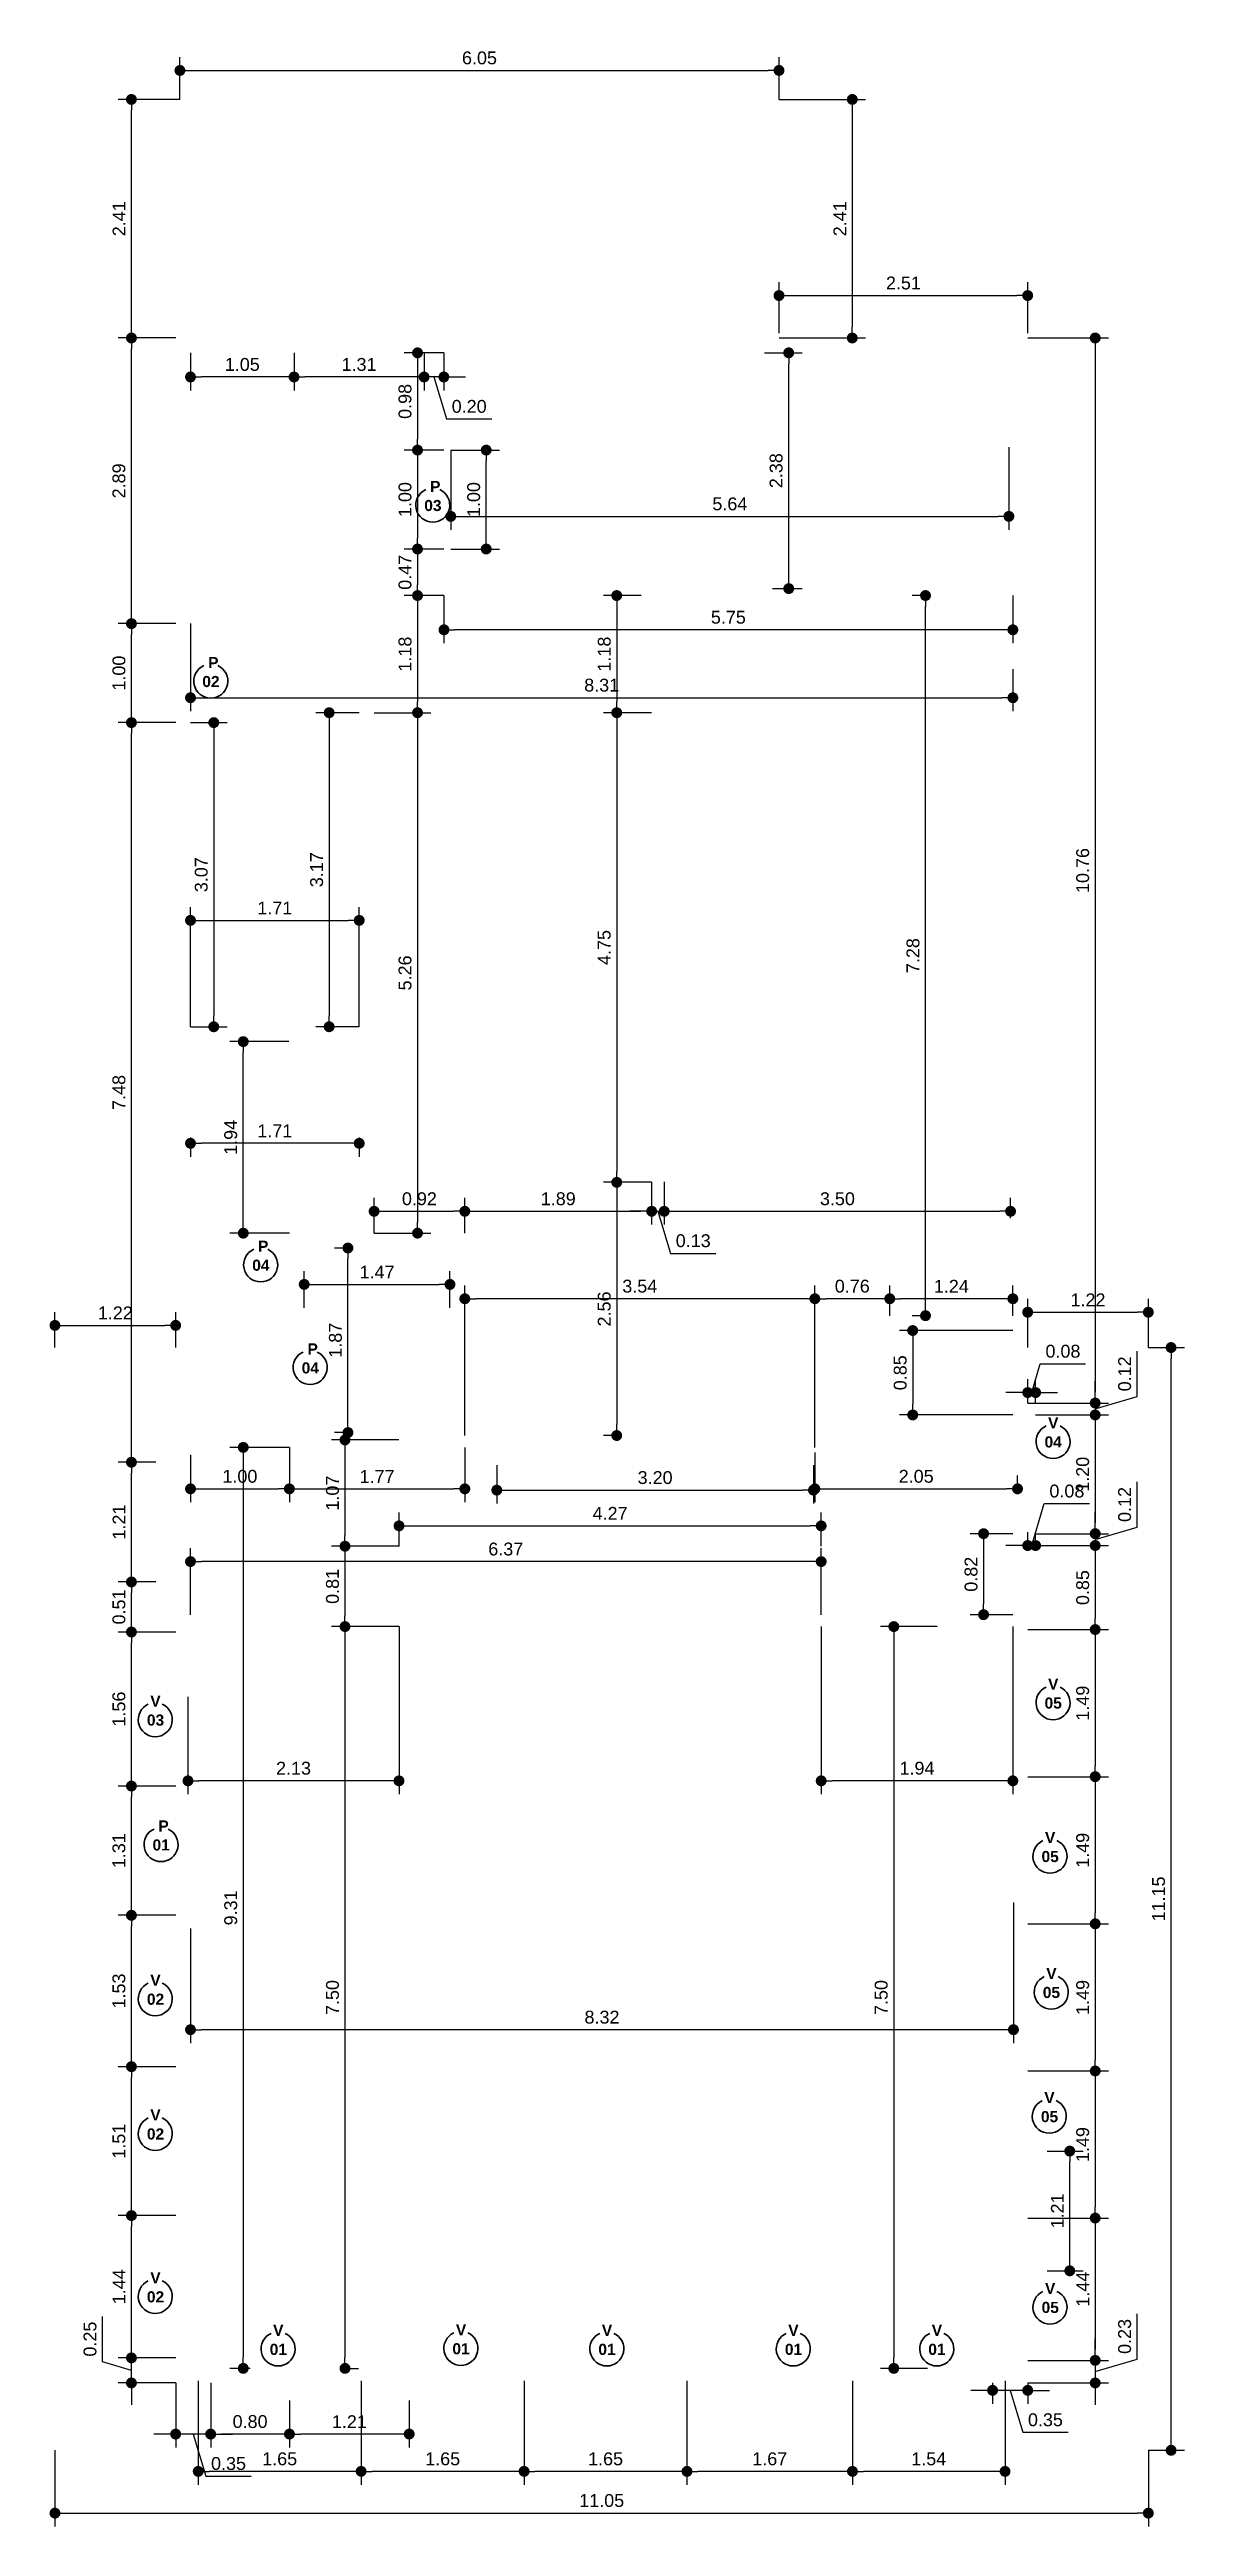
# Model space of a CAD drawing. Header units: metres. Extents: x 5986.2 to 5997.7, y 1802.7 to 1827.7.
import ezdxf

# ---------------------------------------------------------------- set-up
doc = ezdxf.new("R2010")
doc.units = ezdxf.units.M
doc.header["$LTSCALE"] = 0.02
doc.layers.add('DIM', color=8, linetype='Continuous')
doc.layers.add('simbologias generales', color=7, linetype='Continuous', lineweight=30)
doc.styles.add('Cotas 75', font='arial.ttf', dxfattribs={"height": 0.13})
doc.styles.add('PAOLA', font='arialbd.ttf')
doc.dimstyles.new('Estilo 75', dxfattribs={"dimtxt": 0.13, "dimasz": 0.11, "dimexe": 0.135, "dimexo": 0, "dimgap": 0.06, "dimtad": 1, "dimzin": 1, "dimdsep": 46, "dimtxsty": 'Cotas 75', "dimblk": 'DOT', "dimcen": 0.135, "dimdle": 0.135, "dimclrd": 9, "dimclre": 9, "dimclrt": 256, "dimadec": 0, "dimazin": 0, "dimtfac": 1, "dimtmove": 1, "dimatfit": 1, "dimfxl": 0, "dimarcsym": 0})

msp = doc.modelspace()

# ---------------------------------------------------------------- blocks, each defined once
blk = doc.blocks.new('_Dot')
at = {"color": 0, "linetype": 'ByBlock', "lineweight": -2}
blk.add_line((-0.5, 0), (-1, 0), dxfattribs=at)
at = {"color": 0, "linetype": 'ByBlock', "const_width": 0.5}
blk.add_lwpolyline([(-0.25, 0, 1), (0.25, 0, 1)], format="xyb", close=True, dxfattribs=at)
blk = doc.blocks.new('*D20')
at = {"layer": 'DIM', "color": 9, "lineweight": -2, "transparency": 16777216}
for p, q in [((5986.733, 1804.347), (5986.733, 1804.806)), ((5987.471, 1804.386), (5986.889, 1804.386)), ((5987.024, 1804.496), (5987.024, 1804.606)), ((5987.024, 1804.133), (5987.024, 1804.386)), ((5987.024, 1804.133), (5987.024, 1804.386)), ((5987.024, 1804.26), (5986.733, 1804.347)), ((5987.471, 1804.133), (5986.889, 1804.133)), ((5987.024, 1804.023), (5987.024, 1803.913))]:
    blk.add_line(p, q, dxfattribs=at)
at = {"layer": 'DIM', "color": 9, "lineweight": -2, "transparency": 16777216, "xscale": 0.11, "yscale": 0.11, "zscale": 0.11}
for p, rotation in [((5987.024, 1804.386), 270), ((5987.024, 1804.133), 90)]:
    blk.add_blockref('_Dot', p, dxfattribs=dict(at, rotation=rotation))
at = {"layer": 'DIM', "transparency": 16777216, "insert": (5986.606, 1804.576), "char_height": 0.13, "attachment_point": 5, "rotation": 90, "style": 'Cotas 75'}
blk.add_mtext('0.25', dxfattribs=at)
blk = doc.blocks.new('*D21')
at = {"layer": 'DIM', "color": 9, "lineweight": -2, "transparency": 16777216}
for p, q in [((5987.471, 1805.824), (5986.889, 1805.824)), ((5987.024, 1804.496), (5987.024, 1805.714)), ((5987.471, 1804.386), (5986.889, 1804.386))]:
    blk.add_line(p, q, dxfattribs=at)
at = {"layer": 'DIM', "color": 9, "lineweight": -2, "transparency": 16777216, "xscale": 0.11, "yscale": 0.11, "zscale": 0.11}
for p, rotation in [((5987.024, 1805.824), 90), ((5987.024, 1804.386), 270)]:
    blk.add_blockref('_Dot', p, dxfattribs=dict(at, rotation=rotation))
at = {"layer": 'DIM', "transparency": 16777216, "insert": (5986.899, 1805.105), "char_height": 0.13, "attachment_point": 5, "rotation": 90, "style": 'Cotas 75'}
blk.add_mtext('1.44', dxfattribs=at)
blk = doc.blocks.new('*D22')
at = {"layer": 'DIM', "color": 9, "lineweight": -2, "transparency": 16777216}
for p, q in [((5987.471, 1807.329), (5986.889, 1807.329)), ((5987.024, 1805.934), (5987.024, 1807.219)), ((5987.471, 1805.824), (5986.889, 1805.824))]:
    blk.add_line(p, q, dxfattribs=at)
at = {"layer": 'DIM', "color": 9, "lineweight": -2, "transparency": 16777216, "xscale": 0.11, "yscale": 0.11, "zscale": 0.11}
for p, rotation in [((5987.024, 1807.329), 90), ((5987.024, 1805.824), 270)]:
    blk.add_blockref('_Dot', p, dxfattribs=dict(at, rotation=rotation))
at = {"layer": 'DIM', "transparency": 16777216, "insert": (5986.898, 1806.576), "char_height": 0.13, "attachment_point": 5, "rotation": 90, "style": 'Cotas 75'}
blk.add_mtext('1.51', dxfattribs=at)
blk = doc.blocks.new('*D23')
at = {"layer": 'DIM', "color": 9, "lineweight": -2, "transparency": 16777216}
for p, q in [((5987.471, 1808.859), (5986.889, 1808.859)), ((5987.024, 1807.439), (5987.024, 1808.749)), ((5987.471, 1807.329), (5986.889, 1807.329))]:
    blk.add_line(p, q, dxfattribs=at)
at = {"layer": 'DIM', "color": 9, "lineweight": -2, "transparency": 16777216, "xscale": 0.11, "yscale": 0.11, "zscale": 0.11}
for p, rotation in [((5987.024, 1808.859), 90), ((5987.024, 1807.329), 270)]:
    blk.add_blockref('_Dot', p, dxfattribs=dict(at, rotation=rotation))
at = {"layer": 'DIM', "transparency": 16777216, "insert": (5986.898, 1808.094), "char_height": 0.13, "attachment_point": 5, "rotation": 90, "style": 'Cotas 75'}
blk.add_mtext('1.53', dxfattribs=at)
blk = doc.blocks.new('*D24')
at = {"layer": 'DIM', "color": 9, "lineweight": -2, "transparency": 16777216}
for p, q in [((5987.474, 1810.165), (5986.889, 1810.165)), ((5987.024, 1808.969), (5987.024, 1810.055)), ((5987.471, 1808.859), (5986.889, 1808.859))]:
    blk.add_line(p, q, dxfattribs=at)
at = {"layer": 'DIM', "color": 9, "lineweight": -2, "transparency": 16777216, "xscale": 0.11, "yscale": 0.11, "zscale": 0.11}
for p, rotation in [((5987.024, 1810.165), 90), ((5987.024, 1808.859), 270)]:
    blk.add_blockref('_Dot', p, dxfattribs=dict(at, rotation=rotation))
at = {"layer": 'DIM', "transparency": 16777216, "insert": (5986.898, 1809.512), "char_height": 0.13, "attachment_point": 5, "rotation": 90, "style": 'Cotas 75'}
blk.add_mtext('1.31', dxfattribs=at)
blk = doc.blocks.new('*D25')
at = {"layer": 'DIM', "color": 9, "lineweight": -2, "transparency": 16777216}
for p, q in [((5987.471, 1811.722), (5986.889, 1811.722)), ((5987.024, 1810.275), (5987.024, 1811.612)), ((5987.474, 1810.165), (5986.889, 1810.165))]:
    blk.add_line(p, q, dxfattribs=at)
at = {"layer": 'DIM', "color": 9, "lineweight": -2, "transparency": 16777216, "xscale": 0.11, "yscale": 0.11, "zscale": 0.11}
for p, rotation in [((5987.024, 1811.722), 90), ((5987.024, 1810.165), 270)]:
    blk.add_blockref('_Dot', p, dxfattribs=dict(at, rotation=rotation))
at = {"layer": 'DIM', "transparency": 16777216, "insert": (5986.898, 1810.943), "char_height": 0.13, "attachment_point": 5, "rotation": 90, "style": 'Cotas 75'}
blk.add_mtext('1.56', dxfattribs=at)
blk = doc.blocks.new('*D26')
at = {"layer": 'DIM', "color": 9, "lineweight": -2, "transparency": 16777216}
for p, q in [((5987.269, 1812.228), (5986.889, 1812.228)), ((5987.024, 1811.832), (5987.024, 1812.118)), ((5987.471, 1811.722), (5986.889, 1811.722))]:
    blk.add_line(p, q, dxfattribs=at)
at = {"layer": 'DIM', "color": 9, "lineweight": -2, "transparency": 16777216, "xscale": 0.11, "yscale": 0.11, "zscale": 0.11}
for p, rotation in [((5987.024, 1812.228), 90), ((5987.024, 1811.722), 270)]:
    blk.add_blockref('_Dot', p, dxfattribs=dict(at, rotation=rotation))
at = {"layer": 'DIM', "transparency": 16777216, "insert": (5986.898, 1811.975), "char_height": 0.13, "attachment_point": 5, "rotation": 90, "style": 'Cotas 75'}
blk.add_mtext('0.51', dxfattribs=at)
blk = doc.blocks.new('*D27')
at = {"layer": 'DIM', "color": 9, "lineweight": -2, "transparency": 16777216}
for p, q in [((5987.269, 1813.438), (5986.889, 1813.438)), ((5987.024, 1812.338), (5987.024, 1813.328)), ((5987.269, 1812.228), (5986.889, 1812.228))]:
    blk.add_line(p, q, dxfattribs=at)
at = {"layer": 'DIM', "color": 9, "lineweight": -2, "transparency": 16777216, "xscale": 0.11, "yscale": 0.11, "zscale": 0.11}
for p, rotation in [((5987.024, 1813.438), 90), ((5987.024, 1812.228), 270)]:
    blk.add_blockref('_Dot', p, dxfattribs=dict(at, rotation=rotation))
at = {"layer": 'DIM', "transparency": 16777216, "insert": (5986.899, 1812.833), "char_height": 0.13, "attachment_point": 5, "rotation": 90, "style": 'Cotas 75'}
blk.add_mtext('1.21', dxfattribs=at)
blk = doc.blocks.new('*D28')
at = {"layer": 'DIM', "color": 9, "lineweight": -2, "transparency": 16777216}
for p, q in [((5987.471, 1820.913), (5986.889, 1820.913)), ((5987.024, 1813.548), (5987.024, 1820.803)), ((5987.269, 1813.438), (5986.889, 1813.438))]:
    blk.add_line(p, q, dxfattribs=at)
at = {"layer": 'DIM', "color": 9, "lineweight": -2, "transparency": 16777216, "xscale": 0.11, "yscale": 0.11, "zscale": 0.11}
for p, rotation in [((5987.024, 1820.913), 90), ((5987.024, 1813.438), 270)]:
    blk.add_blockref('_Dot', p, dxfattribs=dict(at, rotation=rotation))
at = {"layer": 'DIM', "transparency": 16777216, "insert": (5986.898, 1817.175), "char_height": 0.13, "attachment_point": 5, "rotation": 90, "style": 'Cotas 75'}
blk.add_mtext('7.48', dxfattribs=at)
blk = doc.blocks.new('*D29')
at = {"layer": 'DIM', "color": 9, "lineweight": -2, "transparency": 16777216}
for p, q in [((5987.471, 1821.913), (5986.889, 1821.913)), ((5987.024, 1821.023), (5987.024, 1821.803)), ((5987.471, 1820.913), (5986.889, 1820.913))]:
    blk.add_line(p, q, dxfattribs=at)
at = {"layer": 'DIM', "color": 9, "lineweight": -2, "transparency": 16777216, "xscale": 0.11, "yscale": 0.11, "zscale": 0.11}
for p, rotation in [((5987.024, 1821.913), 90), ((5987.024, 1820.913), 270)]:
    blk.add_blockref('_Dot', p, dxfattribs=dict(at, rotation=rotation))
at = {"layer": 'DIM', "transparency": 16777216, "insert": (5986.898, 1821.413), "char_height": 0.13, "attachment_point": 5, "rotation": 90, "style": 'Cotas 75'}
blk.add_mtext('1.00', dxfattribs=at)
blk = doc.blocks.new('*D30')
at = {"layer": 'DIM', "color": 9, "lineweight": -2, "transparency": 16777216}
for p, q in [((5987.471, 1824.8), (5986.889, 1824.8)), ((5987.024, 1822.023), (5987.024, 1824.69)), ((5987.471, 1821.913), (5986.889, 1821.913))]:
    blk.add_line(p, q, dxfattribs=at)
at = {"layer": 'DIM', "color": 9, "lineweight": -2, "transparency": 16777216, "xscale": 0.11, "yscale": 0.11, "zscale": 0.11}
for p, rotation in [((5987.024, 1824.8), 90), ((5987.024, 1821.913), 270)]:
    blk.add_blockref('_Dot', p, dxfattribs=dict(at, rotation=rotation))
at = {"layer": 'DIM', "transparency": 16777216, "insert": (5986.898, 1823.356), "char_height": 0.13, "attachment_point": 5, "rotation": 90, "style": 'Cotas 75'}
blk.add_mtext('2.89', dxfattribs=at)
blk = doc.blocks.new('*D31')
at = {"layer": 'DIM', "color": 9, "lineweight": -2, "transparency": 16777216}
for p, q in [((5987.513, 1827.211), (5986.889, 1827.211)), ((5987.024, 1824.91), (5987.024, 1827.101)), ((5987.471, 1824.8), (5986.889, 1824.8))]:
    blk.add_line(p, q, dxfattribs=at)
at = {"layer": 'DIM', "color": 9, "lineweight": -2, "transparency": 16777216, "xscale": 0.11, "yscale": 0.11, "zscale": 0.11}
for p, rotation in [((5987.024, 1827.211), 90), ((5987.024, 1824.8), 270)]:
    blk.add_blockref('_Dot', p, dxfattribs=dict(at, rotation=rotation))
at = {"layer": 'DIM', "transparency": 16777216, "insert": (5986.899, 1826.005), "char_height": 0.13, "attachment_point": 5, "rotation": 90, "style": 'Cotas 75'}
blk.add_mtext('2.41', dxfattribs=at)
blk = doc.blocks.new('*D32')
at = {"layer": 'DIM', "color": 9, "lineweight": -2, "transparency": 16777216}
for p, q in [((5987.514, 1827.211), (5987.514, 1827.639)), ((5987.624, 1827.504), (5993.458, 1827.504)), ((5993.568, 1827.211), (5993.568, 1827.639))]:
    blk.add_line(p, q, dxfattribs=at)
at = {"layer": 'DIM', "color": 9, "lineweight": -2, "transparency": 16777216, "xscale": 0.11, "yscale": 0.11, "zscale": 0.11, "rotation": 180}
blk.add_blockref('_Dot', (5987.514, 1827.504), dxfattribs=at)
at = {"layer": 'DIM', "color": 9, "lineweight": -2, "transparency": 16777216, "xscale": 0.11, "yscale": 0.11, "zscale": 0.11}
blk.add_blockref('_Dot', (5993.568, 1827.504), dxfattribs=at)
at = {"layer": 'DIM', "transparency": 16777216, "insert": (5990.541, 1827.63), "char_height": 0.13, "attachment_point": 5, "style": 'Cotas 75'}
blk.add_mtext('6.05', dxfattribs=at)
blk = doc.blocks.new('*D33')
at = {"layer": 'DIM', "color": 9, "lineweight": -2, "transparency": 16777216}
for p, q in [((5993.568, 1827.211), (5994.443, 1827.211)), ((5994.308, 1827.101), (5994.308, 1824.91)), ((5993.568, 1824.8), (5994.443, 1824.8))]:
    blk.add_line(p, q, dxfattribs=at)
at = {"layer": 'DIM', "color": 9, "lineweight": -2, "transparency": 16777216, "xscale": 0.11, "yscale": 0.11, "zscale": 0.11}
for p, rotation in [((5994.308, 1827.211), 90), ((5994.308, 1824.8), 270)]:
    blk.add_blockref('_Dot', p, dxfattribs=dict(at, rotation=rotation))
at = {"layer": 'DIM', "transparency": 16777216, "insert": (5994.183, 1826.005), "char_height": 0.13, "attachment_point": 5, "rotation": 90, "style": 'Cotas 75'}
blk.add_mtext('2.41', dxfattribs=at)
blk = doc.blocks.new('*D34')
at = {"layer": 'DIM', "color": 9, "lineweight": -2, "transparency": 16777216}
for p, q in [((5993.568, 1824.85), (5993.568, 1825.364)), ((5993.678, 1825.229), (5995.971, 1825.229)), ((5996.081, 1824.85), (5996.081, 1825.364))]:
    blk.add_line(p, q, dxfattribs=at)
at = {"layer": 'DIM', "color": 9, "lineweight": -2, "transparency": 16777216, "xscale": 0.11, "yscale": 0.11, "zscale": 0.11, "rotation": 180}
blk.add_blockref('_Dot', (5993.568, 1825.229), dxfattribs=at)
at = {"layer": 'DIM', "color": 9, "lineweight": -2, "transparency": 16777216, "xscale": 0.11, "yscale": 0.11, "zscale": 0.11}
blk.add_blockref('_Dot', (5996.081, 1825.229), dxfattribs=at)
at = {"layer": 'DIM', "transparency": 16777216, "insert": (5994.825, 1825.355), "char_height": 0.13, "attachment_point": 5, "style": 'Cotas 75'}
blk.add_mtext('2.51', dxfattribs=at)
blk = doc.blocks.new('*D35')
at = {"layer": 'DIM', "color": 9, "lineweight": -2, "transparency": 16777216}
for p, q in [((5996.081, 1824.8), (5996.898, 1824.8)), ((5996.763, 1824.69), (5996.763, 1814.146)), ((5996.081, 1814.036), (5996.898, 1814.036))]:
    blk.add_line(p, q, dxfattribs=at)
at = {"layer": 'DIM', "color": 9, "lineweight": -2, "transparency": 16777216, "xscale": 0.11, "yscale": 0.11, "zscale": 0.11}
for p, rotation in [((5996.763, 1824.8), 90), ((5996.763, 1814.036), 270)]:
    blk.add_blockref('_Dot', p, dxfattribs=dict(at, rotation=rotation))
at = {"layer": 'DIM', "transparency": 16777216, "insert": (5996.637, 1819.418), "char_height": 0.13, "attachment_point": 5, "rotation": 90, "style": 'Cotas 75'}
blk.add_mtext('10.76', dxfattribs=at)
blk = doc.blocks.new('*D36')
at = {"layer": 'DIM', "color": 9, "lineweight": -2, "transparency": 16777216}
for p, q in [((5997.187, 1814.103), (5997.187, 1814.559)), ((5996.763, 1814.146), (5996.763, 1814.256)), ((5996.081, 1814.036), (5996.898, 1814.036)), ((5996.161, 1813.916), (5996.898, 1813.916)), ((5996.763, 1813.976), (5997.187, 1814.103)), ((5996.763, 1814.036), (5996.763, 1813.916)), ((5996.763, 1814.036), (5996.763, 1813.916)), ((5996.763, 1813.806), (5996.763, 1813.696))]:
    blk.add_line(p, q, dxfattribs=at)
at = {"layer": 'DIM', "color": 9, "lineweight": -2, "transparency": 16777216, "xscale": 0.11, "yscale": 0.11, "zscale": 0.11}
for p, rotation in [((5996.763, 1814.036), 270), ((5996.763, 1813.916), 90)]:
    blk.add_blockref('_Dot', p, dxfattribs=dict(at, rotation=rotation))
at = {"layer": 'DIM', "transparency": 16777216, "insert": (5997.061, 1814.331), "char_height": 0.13, "attachment_point": 5, "rotation": 90, "style": 'Cotas 75'}
blk.add_mtext('0.12', dxfattribs=at)
blk = doc.blocks.new('*D37')
at = {"layer": 'DIM', "color": 9, "lineweight": -2, "transparency": 16777216}
for p, q in [((5996.161, 1813.916), (5996.898, 1813.916)), ((5996.763, 1813.806), (5996.763, 1812.826)), ((5996.161, 1812.716), (5996.898, 1812.716))]:
    blk.add_line(p, q, dxfattribs=at)
at = {"layer": 'DIM', "color": 9, "lineweight": -2, "transparency": 16777216, "xscale": 0.11, "yscale": 0.11, "zscale": 0.11}
for p, rotation in [((5996.763, 1813.916), 90), ((5996.763, 1812.716), 270)]:
    blk.add_blockref('_Dot', p, dxfattribs=dict(at, rotation=rotation))
at = {"layer": 'DIM', "transparency": 16777216, "insert": (5996.637, 1813.316), "char_height": 0.13, "attachment_point": 5, "rotation": 90, "style": 'Cotas 75'}
blk.add_mtext('1.20', dxfattribs=at)
blk = doc.blocks.new('*D38')
at = {"layer": 'DIM', "color": 9, "lineweight": -2, "transparency": 16777216}
for p, q in [((5997.187, 1812.783), (5997.187, 1813.239)), ((5996.763, 1812.826), (5996.763, 1812.936)), ((5996.161, 1812.716), (5996.898, 1812.716)), ((5996.763, 1812.656), (5997.187, 1812.783)), ((5996.763, 1812.716), (5996.763, 1812.596)), ((5996.763, 1812.716), (5996.763, 1812.596)), ((5996.161, 1812.596), (5996.898, 1812.596)), ((5996.763, 1812.486), (5996.763, 1812.376))]:
    blk.add_line(p, q, dxfattribs=at)
at = {"layer": 'DIM', "color": 9, "lineweight": -2, "transparency": 16777216, "xscale": 0.11, "yscale": 0.11, "zscale": 0.11}
for p, rotation in [((5996.763, 1812.716), 270), ((5996.763, 1812.596), 90)]:
    blk.add_blockref('_Dot', p, dxfattribs=dict(at, rotation=rotation))
at = {"layer": 'DIM', "transparency": 16777216, "insert": (5997.061, 1813.011), "char_height": 0.13, "attachment_point": 5, "rotation": 90, "style": 'Cotas 75'}
blk.add_mtext('0.12', dxfattribs=at)
blk = doc.blocks.new('*D39')
at = {"layer": 'DIM', "color": 9, "lineweight": -2, "transparency": 16777216}
for p, q in [((5996.161, 1812.596), (5996.898, 1812.596)), ((5996.763, 1812.486), (5996.763, 1811.857)), ((5996.081, 1811.747), (5996.898, 1811.747))]:
    blk.add_line(p, q, dxfattribs=at)
at = {"layer": 'DIM', "color": 9, "lineweight": -2, "transparency": 16777216, "xscale": 0.11, "yscale": 0.11, "zscale": 0.11}
for p, rotation in [((5996.763, 1812.596), 90), ((5996.763, 1811.747), 270)]:
    blk.add_blockref('_Dot', p, dxfattribs=dict(at, rotation=rotation))
at = {"layer": 'DIM', "transparency": 16777216, "insert": (5996.637, 1812.171), "char_height": 0.13, "attachment_point": 5, "rotation": 90, "style": 'Cotas 75'}
blk.add_mtext('0.85', dxfattribs=at)
blk = doc.blocks.new('*D40')
at = {"layer": 'DIM', "color": 9, "lineweight": -2, "transparency": 16777216}
for p, q in [((5996.081, 1811.747), (5996.898, 1811.747)), ((5996.763, 1811.637), (5996.763, 1810.37)), ((5996.081, 1810.26), (5996.898, 1810.26))]:
    blk.add_line(p, q, dxfattribs=at)
at = {"layer": 'DIM', "color": 9, "lineweight": -2, "transparency": 16777216, "xscale": 0.11, "yscale": 0.11, "zscale": 0.11}
for p, rotation in [((5996.763, 1811.747), 90), ((5996.763, 1810.26), 270)]:
    blk.add_blockref('_Dot', p, dxfattribs=dict(at, rotation=rotation))
at = {"layer": 'DIM', "transparency": 16777216, "insert": (5996.637, 1811.003), "char_height": 0.13, "attachment_point": 5, "rotation": 90, "style": 'Cotas 75'}
blk.add_mtext('1.49', dxfattribs=at)
blk = doc.blocks.new('*D41')
at = {"layer": 'DIM', "color": 9, "lineweight": -2, "transparency": 16777216}
for p, q in [((5996.081, 1810.26), (5996.898, 1810.26)), ((5996.763, 1810.15), (5996.763, 1808.883)), ((5996.081, 1808.773), (5996.898, 1808.773))]:
    blk.add_line(p, q, dxfattribs=at)
at = {"layer": 'DIM', "color": 9, "lineweight": -2, "transparency": 16777216, "xscale": 0.11, "yscale": 0.11, "zscale": 0.11}
for p, rotation in [((5996.763, 1810.26), 90), ((5996.763, 1808.773), 270)]:
    blk.add_blockref('_Dot', p, dxfattribs=dict(at, rotation=rotation))
at = {"layer": 'DIM', "transparency": 16777216, "insert": (5996.637, 1809.516), "char_height": 0.13, "attachment_point": 5, "rotation": 90, "style": 'Cotas 75'}
blk.add_mtext('1.49', dxfattribs=at)
blk = doc.blocks.new('*D42')
at = {"layer": 'DIM', "color": 9, "lineweight": -2, "transparency": 16777216}
for p, q in [((5996.081, 1808.773), (5996.898, 1808.773)), ((5996.763, 1808.663), (5996.763, 1807.396)), ((5996.081, 1807.286), (5996.898, 1807.286))]:
    blk.add_line(p, q, dxfattribs=at)
at = {"layer": 'DIM', "color": 9, "lineweight": -2, "transparency": 16777216, "xscale": 0.11, "yscale": 0.11, "zscale": 0.11}
for p, rotation in [((5996.763, 1808.773), 90), ((5996.763, 1807.286), 270)]:
    blk.add_blockref('_Dot', p, dxfattribs=dict(at, rotation=rotation))
at = {"layer": 'DIM', "transparency": 16777216, "insert": (5996.637, 1808.029), "char_height": 0.13, "attachment_point": 5, "rotation": 90, "style": 'Cotas 75'}
blk.add_mtext('1.49', dxfattribs=at)
blk = doc.blocks.new('*D43')
at = {"layer": 'DIM', "color": 9, "lineweight": -2, "transparency": 16777216}
for p, q in [((5996.081, 1807.286), (5996.898, 1807.286)), ((5996.763, 1807.176), (5996.763, 1805.909)), ((5996.081, 1805.799), (5996.898, 1805.799))]:
    blk.add_line(p, q, dxfattribs=at)
at = {"layer": 'DIM', "color": 9, "lineweight": -2, "transparency": 16777216, "xscale": 0.11, "yscale": 0.11, "zscale": 0.11}
for p, rotation in [((5996.763, 1807.286), 90), ((5996.763, 1805.799), 270)]:
    blk.add_blockref('_Dot', p, dxfattribs=dict(at, rotation=rotation))
at = {"layer": 'DIM', "transparency": 16777216, "insert": (5996.637, 1806.542), "char_height": 0.13, "attachment_point": 5, "rotation": 90, "style": 'Cotas 75'}
blk.add_mtext('1.49', dxfattribs=at)
blk = doc.blocks.new('*D44')
at = {"layer": 'DIM', "color": 9, "lineweight": -2, "transparency": 16777216}
for p, q in [((5996.081, 1805.799), (5996.898, 1805.799)), ((5996.763, 1805.689), (5996.763, 1804.471)), ((5996.081, 1804.361), (5996.898, 1804.361))]:
    blk.add_line(p, q, dxfattribs=at)
at = {"layer": 'DIM', "color": 9, "lineweight": -2, "transparency": 16777216, "xscale": 0.11, "yscale": 0.11, "zscale": 0.11}
for p, rotation in [((5996.763, 1805.799), 90), ((5996.763, 1804.361), 270)]:
    blk.add_blockref('_Dot', p, dxfattribs=dict(at, rotation=rotation))
at = {"layer": 'DIM', "transparency": 16777216, "insert": (5996.638, 1805.08), "char_height": 0.13, "attachment_point": 5, "rotation": 90, "style": 'Cotas 75'}
blk.add_mtext('1.44', dxfattribs=at)
blk = doc.blocks.new('*D45')
at = {"layer": 'DIM', "color": 9, "lineweight": -2, "transparency": 16777216}
for p, q in [((5997.187, 1804.374), (5997.187, 1804.832)), ((5996.763, 1804.471), (5996.763, 1804.581)), ((5996.763, 1804.247), (5997.187, 1804.374)), ((5996.081, 1804.361), (5996.898, 1804.361)), ((5996.081, 1804.133), (5996.898, 1804.133)), ((5996.763, 1804.361), (5996.763, 1804.133)), ((5996.763, 1804.361), (5996.763, 1804.133)), ((5996.763, 1804.023), (5996.763, 1803.913))]:
    blk.add_line(p, q, dxfattribs=at)
at = {"layer": 'DIM', "color": 9, "lineweight": -2, "transparency": 16777216, "xscale": 0.11, "yscale": 0.11, "zscale": 0.11}
for p, rotation in [((5996.763, 1804.361), 270), ((5996.763, 1804.133), 90)]:
    blk.add_blockref('_Dot', p, dxfattribs=dict(at, rotation=rotation))
at = {"layer": 'DIM', "transparency": 16777216, "insert": (5997.061, 1804.603), "char_height": 0.13, "attachment_point": 5, "rotation": 90, "style": 'Cotas 75'}
blk.add_mtext('0.23', dxfattribs=at)
blk = doc.blocks.new('*D46')
at = {"layer": 'DIM', "color": 9, "lineweight": -2, "transparency": 16777216}
for p, q in [((5996.278, 1806.476), (5996.641, 1806.476)), ((5996.506, 1805.376), (5996.506, 1806.366)), ((5996.278, 1805.266), (5996.641, 1805.266))]:
    blk.add_line(p, q, dxfattribs=at)
at = {"layer": 'DIM', "color": 9, "lineweight": -2, "transparency": 16777216, "xscale": 0.11, "yscale": 0.11, "zscale": 0.11}
for p, rotation in [((5996.506, 1806.476), 90), ((5996.506, 1805.266), 270)]:
    blk.add_blockref('_Dot', p, dxfattribs=dict(at, rotation=rotation))
at = {"layer": 'DIM', "transparency": 16777216, "insert": (5996.381, 1805.871), "char_height": 0.13, "attachment_point": 5, "rotation": 90, "style": 'Cotas 75'}
blk.add_mtext('1.21', dxfattribs=at)
blk = doc.blocks.new('*D47')
at = {"layer": 'DIM', "color": 9, "lineweight": -2, "transparency": 16777216}
for p, q in [((5995.726, 1804.133), (5995.726, 1803.923)), ((5996.081, 1804.133), (5996.081, 1803.923)), ((5995.616, 1804.058), (5995.506, 1804.058)), ((5996.081, 1804.058), (5995.726, 1804.058)), ((5996.081, 1804.058), (5995.726, 1804.058)), ((5995.903, 1804.058), (5996.031, 1803.634)), ((5996.191, 1804.058), (5996.301, 1804.058)), ((5996.031, 1803.634), (5996.489, 1803.634))]:
    blk.add_line(p, q, dxfattribs=at)
at = {"layer": 'DIM', "color": 9, "lineweight": -2, "transparency": 16777216, "xscale": 0.11, "yscale": 0.11, "zscale": 0.11}
blk.add_blockref('_Dot', (5995.726, 1804.058), dxfattribs=at)
at = {"layer": 'DIM', "color": 9, "lineweight": -2, "transparency": 16777216, "xscale": 0.11, "yscale": 0.11, "zscale": 0.11, "rotation": 180}
blk.add_blockref('_Dot', (5996.081, 1804.058), dxfattribs=at)
at = {"layer": 'DIM', "transparency": 16777216, "insert": (5996.26, 1803.76), "char_height": 0.13, "attachment_point": 5, "style": 'Cotas 75'}
blk.add_mtext('0.35', dxfattribs=at)
blk = doc.blocks.new('*D48')
at = {"layer": 'DIM', "color": 9, "lineweight": -2, "transparency": 16777216}
for p, q in [((5994.31, 1804.154), (5994.31, 1803.104)), ((5995.852, 1804.154), (5995.852, 1803.104)), ((5995.742, 1803.239), (5994.42, 1803.239))]:
    blk.add_line(p, q, dxfattribs=at)
at = {"layer": 'DIM', "color": 9, "lineweight": -2, "transparency": 16777216, "xscale": 0.11, "yscale": 0.11, "zscale": 0.11, "rotation": 180}
blk.add_blockref('_Dot', (5994.31, 1803.239), dxfattribs=at)
at = {"layer": 'DIM', "color": 9, "lineweight": -2, "transparency": 16777216, "xscale": 0.11, "yscale": 0.11, "zscale": 0.11}
blk.add_blockref('_Dot', (5995.852, 1803.239), dxfattribs=at)
at = {"layer": 'DIM', "transparency": 16777216, "insert": (5995.081, 1803.365), "char_height": 0.13, "attachment_point": 5, "style": 'Cotas 75'}
blk.add_mtext('1.54', dxfattribs=at)
blk = doc.blocks.new('*D49')
at = {"layer": 'DIM', "color": 9, "lineweight": -2, "transparency": 16777216}
for p, q in [((5992.638, 1804.154), (5992.638, 1803.104)), ((5994.31, 1804.154), (5994.31, 1803.104)), ((5994.2, 1803.239), (5992.748, 1803.239))]:
    blk.add_line(p, q, dxfattribs=at)
at = {"layer": 'DIM', "color": 9, "lineweight": -2, "transparency": 16777216, "xscale": 0.11, "yscale": 0.11, "zscale": 0.11, "rotation": 180}
blk.add_blockref('_Dot', (5992.638, 1803.239), dxfattribs=at)
at = {"layer": 'DIM', "color": 9, "lineweight": -2, "transparency": 16777216, "xscale": 0.11, "yscale": 0.11, "zscale": 0.11}
blk.add_blockref('_Dot', (5994.31, 1803.239), dxfattribs=at)
at = {"layer": 'DIM', "transparency": 16777216, "insert": (5993.474, 1803.365), "char_height": 0.13, "attachment_point": 5, "style": 'Cotas 75'}
blk.add_mtext('1.67', dxfattribs=at)
blk = doc.blocks.new('*D50')
at = {"layer": 'DIM', "color": 9, "lineweight": -2, "transparency": 16777216}
for p, q in [((5990.992, 1804.154), (5990.992, 1803.104)), ((5992.638, 1804.154), (5992.638, 1803.104)), ((5992.528, 1803.239), (5991.102, 1803.239))]:
    blk.add_line(p, q, dxfattribs=at)
at = {"layer": 'DIM', "color": 9, "lineweight": -2, "transparency": 16777216, "xscale": 0.11, "yscale": 0.11, "zscale": 0.11, "rotation": 180}
blk.add_blockref('_Dot', (5990.992, 1803.239), dxfattribs=at)
at = {"layer": 'DIM', "color": 9, "lineweight": -2, "transparency": 16777216, "xscale": 0.11, "yscale": 0.11, "zscale": 0.11}
blk.add_blockref('_Dot', (5992.638, 1803.239), dxfattribs=at)
at = {"layer": 'DIM', "transparency": 16777216, "insert": (5991.815, 1803.365), "char_height": 0.13, "attachment_point": 5, "style": 'Cotas 75'}
blk.add_mtext('1.65', dxfattribs=at)
blk = doc.blocks.new('*D51')
at = {"layer": 'DIM', "color": 9, "lineweight": -2, "transparency": 16777216}
for p, q in [((5989.345, 1804.154), (5989.345, 1803.104)), ((5990.992, 1804.154), (5990.992, 1803.104)), ((5990.882, 1803.239), (5989.455, 1803.239))]:
    blk.add_line(p, q, dxfattribs=at)
at = {"layer": 'DIM', "color": 9, "lineweight": -2, "transparency": 16777216, "xscale": 0.11, "yscale": 0.11, "zscale": 0.11, "rotation": 180}
blk.add_blockref('_Dot', (5989.345, 1803.239), dxfattribs=at)
at = {"layer": 'DIM', "color": 9, "lineweight": -2, "transparency": 16777216, "xscale": 0.11, "yscale": 0.11, "zscale": 0.11}
blk.add_blockref('_Dot', (5990.992, 1803.239), dxfattribs=at)
at = {"layer": 'DIM', "transparency": 16777216, "insert": (5990.169, 1803.365), "char_height": 0.13, "attachment_point": 5, "style": 'Cotas 75'}
blk.add_mtext('1.65', dxfattribs=at)
blk = doc.blocks.new('*D52')
at = {"layer": 'DIM', "color": 9, "lineweight": -2, "transparency": 16777216}
for p, q in [((5987.699, 1804.154), (5987.699, 1803.104)), ((5989.345, 1804.154), (5989.345, 1803.104)), ((5989.235, 1803.239), (5987.809, 1803.239))]:
    blk.add_line(p, q, dxfattribs=at)
at = {"layer": 'DIM', "color": 9, "lineweight": -2, "transparency": 16777216, "xscale": 0.11, "yscale": 0.11, "zscale": 0.11, "rotation": 180}
blk.add_blockref('_Dot', (5987.699, 1803.239), dxfattribs=at)
at = {"layer": 'DIM', "color": 9, "lineweight": -2, "transparency": 16777216, "xscale": 0.11, "yscale": 0.11, "zscale": 0.11}
blk.add_blockref('_Dot', (5989.345, 1803.239), dxfattribs=at)
at = {"layer": 'DIM', "transparency": 16777216, "insert": (5988.522, 1803.365), "char_height": 0.13, "attachment_point": 5, "style": 'Cotas 75'}
blk.add_mtext('1.65', dxfattribs=at)
blk = doc.blocks.new('*D53')
at = {"layer": 'DIM', "color": 9, "lineweight": -2, "transparency": 16777216}
for p, q in [((5988.621, 1803.954), (5988.621, 1803.481)), ((5989.831, 1803.954), (5989.831, 1803.481)), ((5989.721, 1803.616), (5988.731, 1803.616))]:
    blk.add_line(p, q, dxfattribs=at)
at = {"layer": 'DIM', "color": 9, "lineweight": -2, "transparency": 16777216, "xscale": 0.11, "yscale": 0.11, "zscale": 0.11, "rotation": 180}
blk.add_blockref('_Dot', (5988.621, 1803.616), dxfattribs=at)
at = {"layer": 'DIM', "color": 9, "lineweight": -2, "transparency": 16777216, "xscale": 0.11, "yscale": 0.11, "zscale": 0.11}
blk.add_blockref('_Dot', (5989.831, 1803.616), dxfattribs=at)
at = {"layer": 'DIM', "transparency": 16777216, "insert": (5989.226, 1803.741), "char_height": 0.13, "attachment_point": 5, "style": 'Cotas 75'}
blk.add_mtext('1.21', dxfattribs=at)
blk = doc.blocks.new('*D54')
at = {"layer": 'DIM', "color": 9, "lineweight": -2, "transparency": 16777216}
for p, q in [((5987.825, 1804.133), (5987.825, 1803.481)), ((5988.621, 1803.954), (5988.621, 1803.481)), ((5988.511, 1803.616), (5987.935, 1803.616))]:
    blk.add_line(p, q, dxfattribs=at)
at = {"layer": 'DIM', "color": 9, "lineweight": -2, "transparency": 16777216, "xscale": 0.11, "yscale": 0.11, "zscale": 0.11, "rotation": 180}
blk.add_blockref('_Dot', (5987.825, 1803.616), dxfattribs=at)
at = {"layer": 'DIM', "color": 9, "lineweight": -2, "transparency": 16777216, "xscale": 0.11, "yscale": 0.11, "zscale": 0.11}
blk.add_blockref('_Dot', (5988.621, 1803.616), dxfattribs=at)
at = {"layer": 'DIM', "transparency": 16777216, "insert": (5988.223, 1803.742), "char_height": 0.13, "attachment_point": 5, "style": 'Cotas 75'}
blk.add_mtext('0.80', dxfattribs=at)
blk = doc.blocks.new('*D55')
at = {"layer": 'DIM', "color": 9, "lineweight": -2, "transparency": 16777216}
for p, q in [((5987.471, 1804.133), (5987.471, 1803.481)), ((5987.825, 1804.133), (5987.825, 1803.481)), ((5987.361, 1803.616), (5987.251, 1803.616)), ((5987.825, 1803.616), (5987.471, 1803.616)), ((5987.825, 1803.616), (5987.471, 1803.616)), ((5987.648, 1803.616), (5987.775, 1803.192)), ((5987.935, 1803.616), (5988.045, 1803.616)), ((5987.775, 1803.192), (5988.234, 1803.192))]:
    blk.add_line(p, q, dxfattribs=at)
at = {"layer": 'DIM', "color": 9, "lineweight": -2, "transparency": 16777216, "xscale": 0.11, "yscale": 0.11, "zscale": 0.11}
blk.add_blockref('_Dot', (5987.471, 1803.616), dxfattribs=at)
at = {"layer": 'DIM', "color": 9, "lineweight": -2, "transparency": 16777216, "xscale": 0.11, "yscale": 0.11, "zscale": 0.11, "rotation": 180}
blk.add_blockref('_Dot', (5987.825, 1803.616), dxfattribs=at)
at = {"layer": 'DIM', "transparency": 16777216, "insert": (5988.005, 1803.318), "char_height": 0.13, "attachment_point": 5, "style": 'Cotas 75'}
blk.add_mtext('0.35', dxfattribs=at)
blk = doc.blocks.new('*D56')
at = {"layer": 'DIM', "color": 9, "lineweight": -2, "transparency": 16777216}
for p, q in [((5989.981, 1824.65), (5989.981, 1824.271)), ((5990.181, 1824.65), (5990.181, 1824.271)), ((5989.871, 1824.406), (5989.761, 1824.406)), ((5990.181, 1824.406), (5989.981, 1824.406)), ((5990.181, 1824.406), (5989.981, 1824.406)), ((5990.081, 1824.406), (5990.208, 1823.982)), ((5990.291, 1824.406), (5990.401, 1824.406)), ((5990.208, 1823.982), (5990.665, 1823.982))]:
    blk.add_line(p, q, dxfattribs=at)
at = {"layer": 'DIM', "color": 9, "lineweight": -2, "transparency": 16777216, "xscale": 0.11, "yscale": 0.11, "zscale": 0.11}
blk.add_blockref('_Dot', (5989.981, 1824.406), dxfattribs=at)
at = {"layer": 'DIM', "color": 9, "lineweight": -2, "transparency": 16777216, "xscale": 0.11, "yscale": 0.11, "zscale": 0.11, "rotation": 180}
blk.add_blockref('_Dot', (5990.181, 1824.406), dxfattribs=at)
at = {"layer": 'DIM', "transparency": 16777216, "insert": (5990.437, 1824.108), "char_height": 0.13, "attachment_point": 5, "style": 'Cotas 75'}
blk.add_mtext('0.20', dxfattribs=at)
blk = doc.blocks.new('*D57')
at = {"layer": 'DIM', "color": 9, "lineweight": -2, "transparency": 16777216}
for p, q in [((5988.667, 1824.65), (5988.667, 1824.271)), ((5989.981, 1824.65), (5989.981, 1824.271)), ((5989.871, 1824.406), (5988.777, 1824.406))]:
    blk.add_line(p, q, dxfattribs=at)
at = {"layer": 'DIM', "color": 9, "lineweight": -2, "transparency": 16777216, "xscale": 0.11, "yscale": 0.11, "zscale": 0.11, "rotation": 180}
blk.add_blockref('_Dot', (5988.667, 1824.406), dxfattribs=at)
at = {"layer": 'DIM', "color": 9, "lineweight": -2, "transparency": 16777216, "xscale": 0.11, "yscale": 0.11, "zscale": 0.11}
blk.add_blockref('_Dot', (5989.981, 1824.406), dxfattribs=at)
at = {"layer": 'DIM', "transparency": 16777216, "insert": (5989.324, 1824.532), "char_height": 0.13, "attachment_point": 5, "style": 'Cotas 75'}
blk.add_mtext('1.31', dxfattribs=at)
blk = doc.blocks.new('*D58')
at = {"layer": 'DIM', "color": 9, "lineweight": -2, "transparency": 16777216}
for p, q in [((5987.621, 1824.65), (5987.621, 1824.271)), ((5988.667, 1824.65), (5988.667, 1824.271)), ((5988.557, 1824.406), (5987.731, 1824.406))]:
    blk.add_line(p, q, dxfattribs=at)
at = {"layer": 'DIM', "color": 9, "lineweight": -2, "transparency": 16777216, "xscale": 0.11, "yscale": 0.11, "zscale": 0.11, "rotation": 180}
blk.add_blockref('_Dot', (5987.621, 1824.406), dxfattribs=at)
at = {"layer": 'DIM', "color": 9, "lineweight": -2, "transparency": 16777216, "xscale": 0.11, "yscale": 0.11, "zscale": 0.11}
blk.add_blockref('_Dot', (5988.667, 1824.406), dxfattribs=at)
at = {"layer": 'DIM', "transparency": 16777216, "insert": (5988.144, 1824.532), "char_height": 0.13, "attachment_point": 5, "style": 'Cotas 75'}
blk.add_mtext('1.05', dxfattribs=at)
blk = doc.blocks.new('*D59')
at = {"layer": 'DIM', "color": 9, "lineweight": -2, "transparency": 16777216}
for p, q in [((5987.621, 1820.913), (5987.991, 1820.913)), ((5987.856, 1820.803), (5987.856, 1817.949)), ((5987.621, 1817.839), (5987.991, 1817.839))]:
    blk.add_line(p, q, dxfattribs=at)
at = {"layer": 'DIM', "color": 9, "lineweight": -2, "transparency": 16777216, "xscale": 0.11, "yscale": 0.11, "zscale": 0.11}
for p, rotation in [((5987.856, 1820.913), 90), ((5987.856, 1817.839), 270)]:
    blk.add_blockref('_Dot', p, dxfattribs=dict(at, rotation=rotation))
at = {"layer": 'DIM', "transparency": 16777216, "insert": (5987.73, 1819.376), "char_height": 0.13, "attachment_point": 5, "rotation": 90, "style": 'Cotas 75'}
blk.add_mtext('3.07', dxfattribs=at)
blk = doc.blocks.new('*D60')
at = {"layer": 'DIM', "color": 9, "lineweight": -2, "transparency": 16777216}
for p, q in [((5990.181, 1824.65), (5989.78, 1824.65)), ((5989.915, 1824.54), (5989.915, 1823.777)), ((5990.181, 1823.667), (5989.78, 1823.667))]:
    blk.add_line(p, q, dxfattribs=at)
at = {"layer": 'DIM', "color": 9, "lineweight": -2, "transparency": 16777216, "xscale": 0.11, "yscale": 0.11, "zscale": 0.11}
for p, rotation in [((5989.915, 1824.65), 90), ((5989.915, 1823.667), 270)]:
    blk.add_blockref('_Dot', p, dxfattribs=dict(at, rotation=rotation))
at = {"layer": 'DIM', "transparency": 16777216, "insert": (5989.789, 1824.159), "char_height": 0.13, "attachment_point": 5, "rotation": 90, "style": 'Cotas 75'}
blk.add_mtext('0.98', dxfattribs=at)
blk = doc.blocks.new('*D61')
at = {"layer": 'DIM', "color": 9, "lineweight": -2, "transparency": 16777216}
for p, q in [((5990.181, 1823.667), (5989.78, 1823.667)), ((5989.915, 1823.557), (5989.915, 1822.777)), ((5990.182, 1822.667), (5989.78, 1822.667))]:
    blk.add_line(p, q, dxfattribs=at)
at = {"layer": 'DIM', "color": 9, "lineweight": -2, "transparency": 16777216, "xscale": 0.11, "yscale": 0.11, "zscale": 0.11}
for p, rotation in [((5989.915, 1823.667), 90), ((5989.915, 1822.667), 270)]:
    blk.add_blockref('_Dot', p, dxfattribs=dict(at, rotation=rotation))
at = {"layer": 'DIM', "transparency": 16777216, "insert": (5989.789, 1823.167), "char_height": 0.13, "attachment_point": 5, "rotation": 90, "style": 'Cotas 75'}
blk.add_mtext('1.00', dxfattribs=at)
blk = doc.blocks.new('*D62')
at = {"layer": 'DIM', "color": 9, "lineweight": -2, "transparency": 16777216}
for p, q in [((5990.182, 1822.667), (5989.78, 1822.667)), ((5989.915, 1822.557), (5989.915, 1822.307)), ((5990.182, 1822.197), (5989.78, 1822.197))]:
    blk.add_line(p, q, dxfattribs=at)
at = {"layer": 'DIM', "color": 9, "lineweight": -2, "transparency": 16777216, "xscale": 0.11, "yscale": 0.11, "zscale": 0.11}
for p, rotation in [((5989.915, 1822.667), 90), ((5989.915, 1822.197), 270)]:
    blk.add_blockref('_Dot', p, dxfattribs=dict(at, rotation=rotation))
at = {"layer": 'DIM', "transparency": 16777216, "insert": (5989.789, 1822.432), "char_height": 0.13, "attachment_point": 5, "rotation": 90, "style": 'Cotas 75'}
blk.add_mtext('0.47', dxfattribs=at)
blk = doc.blocks.new('*D63')
at = {"layer": 'DIM', "color": 9, "lineweight": -2, "transparency": 16777216}
for p, q in [((5990.182, 1822.197), (5989.78, 1822.197)), ((5989.915, 1822.087), (5989.915, 1821.123)), ((5989.476, 1821.013), (5990.05, 1821.013))]:
    blk.add_line(p, q, dxfattribs=at)
at = {"layer": 'DIM', "color": 9, "lineweight": -2, "transparency": 16777216, "xscale": 0.11, "yscale": 0.11, "zscale": 0.11}
for p, rotation in [((5989.915, 1822.197), 90), ((5989.915, 1821.013), 270)]:
    blk.add_blockref('_Dot', p, dxfattribs=dict(at, rotation=rotation))
at = {"layer": 'DIM', "transparency": 16777216, "insert": (5989.789, 1821.605), "char_height": 0.13, "attachment_point": 5, "rotation": 90, "style": 'Cotas 75'}
blk.add_mtext('1.18', dxfattribs=at)
blk = doc.blocks.new('*D64')
at = {"layer": 'DIM', "color": 9, "lineweight": -2, "transparency": 16777216}
for p, q in [((5989.476, 1821.013), (5990.05, 1821.013)), ((5989.915, 1820.903), (5989.915, 1815.863)), ((5989.476, 1815.753), (5990.05, 1815.753))]:
    blk.add_line(p, q, dxfattribs=at)
at = {"layer": 'DIM', "color": 9, "lineweight": -2, "transparency": 16777216, "xscale": 0.11, "yscale": 0.11, "zscale": 0.11}
for p, rotation in [((5989.915, 1821.013), 90), ((5989.915, 1815.753), 270)]:
    blk.add_blockref('_Dot', p, dxfattribs=dict(at, rotation=rotation))
at = {"layer": 'DIM', "transparency": 16777216, "insert": (5989.789, 1818.383), "char_height": 0.13, "attachment_point": 5, "rotation": 90, "style": 'Cotas 75'}
blk.add_mtext('5.26', dxfattribs=at)
blk = doc.blocks.new('*D65')
at = {"layer": 'DIM', "color": 9, "lineweight": -2, "transparency": 16777216}
for p, q in [((5989.326, 1821.013), (5988.887, 1821.013)), ((5989.022, 1820.903), (5989.022, 1817.949)), ((5989.326, 1817.839), (5988.887, 1817.839))]:
    blk.add_line(p, q, dxfattribs=at)
at = {"layer": 'DIM', "color": 9, "lineweight": -2, "transparency": 16777216, "xscale": 0.11, "yscale": 0.11, "zscale": 0.11}
for p, rotation in [((5989.022, 1821.013), 90), ((5989.022, 1817.839), 270)]:
    blk.add_blockref('_Dot', p, dxfattribs=dict(at, rotation=rotation))
at = {"layer": 'DIM', "transparency": 16777216, "insert": (5988.896, 1819.426), "char_height": 0.13, "attachment_point": 5, "rotation": 90, "style": 'Cotas 75'}
blk.add_mtext('3.17', dxfattribs=at)
blk = doc.blocks.new('*D66')
at = {"layer": 'DIM', "color": 9, "lineweight": -2, "transparency": 16777216}
for p, q in [((5987.621, 1817.839), (5987.621, 1819.049)), ((5987.731, 1818.914), (5989.216, 1818.914)), ((5989.326, 1817.839), (5989.326, 1819.049))]:
    blk.add_line(p, q, dxfattribs=at)
at = {"layer": 'DIM', "color": 9, "lineweight": -2, "transparency": 16777216, "xscale": 0.11, "yscale": 0.11, "zscale": 0.11, "rotation": 180}
blk.add_blockref('_Dot', (5987.621, 1818.914), dxfattribs=at)
at = {"layer": 'DIM', "color": 9, "lineweight": -2, "transparency": 16777216, "xscale": 0.11, "yscale": 0.11, "zscale": 0.11}
blk.add_blockref('_Dot', (5989.326, 1818.914), dxfattribs=at)
at = {"layer": 'DIM', "transparency": 16777216, "insert": (5988.473, 1819.039), "char_height": 0.13, "attachment_point": 5, "style": 'Cotas 75'}
blk.add_mtext('1.71', dxfattribs=at)
blk = doc.blocks.new('*D67')
at = {"layer": 'DIM', "color": 9, "lineweight": -2, "transparency": 16777216}
for p, q in [((5990.182, 1822.197), (5990.182, 1821.716)), ((5995.931, 1822.197), (5995.931, 1821.716)), ((5995.821, 1821.851), (5990.292, 1821.851))]:
    blk.add_line(p, q, dxfattribs=at)
at = {"layer": 'DIM', "color": 9, "lineweight": -2, "transparency": 16777216, "xscale": 0.11, "yscale": 0.11, "zscale": 0.11, "rotation": 180}
blk.add_blockref('_Dot', (5990.182, 1821.851), dxfattribs=at)
at = {"layer": 'DIM', "color": 9, "lineweight": -2, "transparency": 16777216, "xscale": 0.11, "yscale": 0.11, "zscale": 0.11}
blk.add_blockref('_Dot', (5995.931, 1821.851), dxfattribs=at)
at = {"layer": 'DIM', "transparency": 16777216, "insert": (5993.056, 1821.977), "char_height": 0.13, "attachment_point": 5, "style": 'Cotas 75'}
blk.add_mtext('5.75', dxfattribs=at)
blk = doc.blocks.new('*D68')
at = {"layer": 'DIM', "color": 9, "lineweight": -2, "transparency": 16777216}
for p, q in [((5992.174, 1822.197), (5991.793, 1822.197)), ((5991.928, 1822.087), (5991.928, 1821.123)), ((5992.281, 1821.013), (5991.793, 1821.013))]:
    blk.add_line(p, q, dxfattribs=at)
at = {"layer": 'DIM', "color": 9, "lineweight": -2, "transparency": 16777216, "xscale": 0.11, "yscale": 0.11, "zscale": 0.11}
for p, rotation in [((5991.928, 1822.197), 90), ((5991.928, 1821.013), 270)]:
    blk.add_blockref('_Dot', p, dxfattribs=dict(at, rotation=rotation))
at = {"layer": 'DIM', "transparency": 16777216, "insert": (5991.802, 1821.605), "char_height": 0.13, "attachment_point": 5, "rotation": 90, "style": 'Cotas 75'}
blk.add_mtext('1.18', dxfattribs=at)
blk = doc.blocks.new('*D69')
at = {"layer": 'DIM', "color": 9, "lineweight": -2, "transparency": 16777216}
for p, q in [((5992.281, 1821.013), (5991.793, 1821.013)), ((5991.928, 1820.903), (5991.928, 1816.377)), ((5992.281, 1816.267), (5991.793, 1816.267))]:
    blk.add_line(p, q, dxfattribs=at)
at = {"layer": 'DIM', "color": 9, "lineweight": -2, "transparency": 16777216, "xscale": 0.11, "yscale": 0.11, "zscale": 0.11}
for p, rotation in [((5991.928, 1821.013), 90), ((5991.928, 1816.267), 270)]:
    blk.add_blockref('_Dot', p, dxfattribs=dict(at, rotation=rotation))
at = {"layer": 'DIM', "transparency": 16777216, "insert": (5991.802, 1818.64), "char_height": 0.13, "attachment_point": 5, "rotation": 90, "style": 'Cotas 75'}
blk.add_mtext('4.75', dxfattribs=at)
blk = doc.blocks.new('*D70')
at = {"layer": 'DIM', "color": 9, "lineweight": -2, "transparency": 16777216}
for p, q in [((5992.281, 1816.267), (5991.793, 1816.267)), ((5991.928, 1816.157), (5991.928, 1813.818)), ((5991.928, 1813.708), (5991.793, 1813.708))]:
    blk.add_line(p, q, dxfattribs=at)
at = {"layer": 'DIM', "color": 9, "lineweight": -2, "transparency": 16777216, "xscale": 0.11, "yscale": 0.11, "zscale": 0.11}
for p, rotation in [((5991.928, 1816.267), 90), ((5991.928, 1813.708), 270)]:
    blk.add_blockref('_Dot', p, dxfattribs=dict(at, rotation=rotation))
at = {"layer": 'DIM', "transparency": 16777216, "insert": (5991.802, 1814.987), "char_height": 0.13, "attachment_point": 5, "rotation": 90, "style": 'Cotas 75'}
blk.add_mtext('2.56', dxfattribs=at)
blk = doc.blocks.new('*D71')
at = {"layer": 'DIM', "color": 9, "lineweight": -2, "transparency": 16777216}
for p, q in [((5989.476, 1815.753), (5989.476, 1816.109)), ((5989.586, 1815.974), (5990.283, 1815.974)), ((5990.393, 1815.753), (5990.393, 1816.109))]:
    blk.add_line(p, q, dxfattribs=at)
at = {"layer": 'DIM', "color": 9, "lineweight": -2, "transparency": 16777216, "xscale": 0.11, "yscale": 0.11, "zscale": 0.11, "rotation": 180}
blk.add_blockref('_Dot', (5989.476, 1815.974), dxfattribs=at)
at = {"layer": 'DIM', "color": 9, "lineweight": -2, "transparency": 16777216, "xscale": 0.11, "yscale": 0.11, "zscale": 0.11}
blk.add_blockref('_Dot', (5990.393, 1815.974), dxfattribs=at)
at = {"layer": 'DIM', "transparency": 16777216, "insert": (5989.934, 1816.1), "char_height": 0.13, "attachment_point": 5, "style": 'Cotas 75'}
blk.add_mtext('0.92', dxfattribs=at)
blk = doc.blocks.new('*D72')
at = {"layer": 'DIM', "color": 9, "lineweight": -2, "transparency": 16777216}
for p, q in [((5992.281, 1816.267), (5992.281, 1815.839)), ((5990.393, 1815.753), (5990.393, 1816.109)), ((5990.503, 1815.974), (5992.171, 1815.974))]:
    blk.add_line(p, q, dxfattribs=at)
at = {"layer": 'DIM', "color": 9, "lineweight": -2, "transparency": 16777216, "xscale": 0.11, "yscale": 0.11, "zscale": 0.11, "rotation": 180}
blk.add_blockref('_Dot', (5990.393, 1815.974), dxfattribs=at)
at = {"layer": 'DIM', "color": 9, "lineweight": -2, "transparency": 16777216, "xscale": 0.11, "yscale": 0.11, "zscale": 0.11}
blk.add_blockref('_Dot', (5992.281, 1815.974), dxfattribs=at)
at = {"layer": 'DIM', "transparency": 16777216, "insert": (5991.337, 1816.1), "char_height": 0.13, "attachment_point": 5, "style": 'Cotas 75'}
blk.add_mtext('1.89', dxfattribs=at)
blk = doc.blocks.new('*D73')
at = {"layer": 'DIM', "color": 9, "lineweight": -2, "transparency": 16777216}
for p, q in [((5992.281, 1816.267), (5992.281, 1815.839)), ((5992.408, 1816.271), (5992.408, 1815.839)), ((5992.171, 1815.974), (5992.061, 1815.974)), ((5992.281, 1815.974), (5992.408, 1815.974)), ((5992.281, 1815.974), (5992.408, 1815.974)), ((5992.345, 1815.974), (5992.472, 1815.549)), ((5992.518, 1815.974), (5992.628, 1815.974)), ((5992.472, 1815.549), (5992.93, 1815.549))]:
    blk.add_line(p, q, dxfattribs=at)
at = {"layer": 'DIM', "color": 9, "lineweight": -2, "transparency": 16777216, "xscale": 0.11, "yscale": 0.11, "zscale": 0.11}
blk.add_blockref('_Dot', (5992.281, 1815.974), dxfattribs=at)
at = {"layer": 'DIM', "color": 9, "lineweight": -2, "transparency": 16777216, "xscale": 0.11, "yscale": 0.11, "zscale": 0.11, "rotation": 180}
blk.add_blockref('_Dot', (5992.408, 1815.974), dxfattribs=at)
at = {"layer": 'DIM', "transparency": 16777216, "insert": (5992.701, 1815.676), "char_height": 0.13, "attachment_point": 5, "style": 'Cotas 75'}
blk.add_mtext('0.13', dxfattribs=at)
blk = doc.blocks.new('*D74')
at = {"layer": 'DIM', "color": 9, "lineweight": -2, "transparency": 16777216}
for p, q in [((5992.408, 1816.271), (5992.408, 1815.839)), ((5992.518, 1815.974), (5995.798, 1815.974)), ((5995.908, 1815.903), (5995.908, 1816.109))]:
    blk.add_line(p, q, dxfattribs=at)
at = {"layer": 'DIM', "color": 9, "lineweight": -2, "transparency": 16777216, "xscale": 0.11, "yscale": 0.11, "zscale": 0.11, "rotation": 180}
blk.add_blockref('_Dot', (5992.408, 1815.974), dxfattribs=at)
at = {"layer": 'DIM', "color": 9, "lineweight": -2, "transparency": 16777216, "xscale": 0.11, "yscale": 0.11, "zscale": 0.11}
blk.add_blockref('_Dot', (5995.908, 1815.974), dxfattribs=at)
at = {"layer": 'DIM', "transparency": 16777216, "insert": (5994.158, 1816.1), "char_height": 0.13, "attachment_point": 5, "style": 'Cotas 75'}
blk.add_mtext('3.50', dxfattribs=at)
blk = doc.blocks.new('*D75')
at = {"layer": 'DIM', "color": 9, "lineweight": -2, "transparency": 16777216}
for p, q in [((5994.687, 1814.919), (5994.687, 1815.225)), ((5995.931, 1814.919), (5995.931, 1815.225)), ((5995.821, 1815.09), (5994.797, 1815.09))]:
    blk.add_line(p, q, dxfattribs=at)
at = {"layer": 'DIM', "color": 9, "lineweight": -2, "transparency": 16777216, "xscale": 0.11, "yscale": 0.11, "zscale": 0.11, "rotation": 180}
blk.add_blockref('_Dot', (5994.687, 1815.09), dxfattribs=at)
at = {"layer": 'DIM', "color": 9, "lineweight": -2, "transparency": 16777216, "xscale": 0.11, "yscale": 0.11, "zscale": 0.11}
blk.add_blockref('_Dot', (5995.931, 1815.09), dxfattribs=at)
at = {"layer": 'DIM', "transparency": 16777216, "insert": (5995.309, 1815.216), "char_height": 0.13, "attachment_point": 5, "style": 'Cotas 75'}
blk.add_mtext('1.24', dxfattribs=at)
blk = doc.blocks.new('*D76')
at = {"layer": 'DIM', "color": 9, "lineweight": -2, "transparency": 16777216}
for p, q in [((5993.93, 1813.588), (5993.93, 1815.225)), ((5994.687, 1814.919), (5994.687, 1815.225)), ((5994.577, 1815.09), (5994.04, 1815.09))]:
    blk.add_line(p, q, dxfattribs=at)
at = {"layer": 'DIM', "color": 9, "lineweight": -2, "transparency": 16777216, "xscale": 0.11, "yscale": 0.11, "zscale": 0.11, "rotation": 180}
blk.add_blockref('_Dot', (5993.93, 1815.09), dxfattribs=at)
at = {"layer": 'DIM', "color": 9, "lineweight": -2, "transparency": 16777216, "xscale": 0.11, "yscale": 0.11, "zscale": 0.11}
blk.add_blockref('_Dot', (5994.687, 1815.09), dxfattribs=at)
at = {"layer": 'DIM', "transparency": 16777216, "insert": (5994.308, 1815.217), "char_height": 0.13, "attachment_point": 5, "style": 'Cotas 75'}
blk.add_mtext('0.76', dxfattribs=at)
blk = doc.blocks.new('*D77')
at = {"layer": 'DIM', "color": 9, "lineweight": -2, "transparency": 16777216}
for p, q in [((5990.393, 1813.708), (5990.393, 1815.225)), ((5993.93, 1813.588), (5993.93, 1815.225)), ((5993.82, 1815.09), (5990.503, 1815.09))]:
    blk.add_line(p, q, dxfattribs=at)
at = {"layer": 'DIM', "color": 9, "lineweight": -2, "transparency": 16777216, "xscale": 0.11, "yscale": 0.11, "zscale": 0.11, "rotation": 180}
blk.add_blockref('_Dot', (5990.393, 1815.09), dxfattribs=at)
at = {"layer": 'DIM', "color": 9, "lineweight": -2, "transparency": 16777216, "xscale": 0.11, "yscale": 0.11, "zscale": 0.11}
blk.add_blockref('_Dot', (5993.93, 1815.09), dxfattribs=at)
at = {"layer": 'DIM', "transparency": 16777216, "insert": (5992.161, 1815.217), "char_height": 0.13, "attachment_point": 5, "style": 'Cotas 75'}
blk.add_mtext('3.54', dxfattribs=at)
blk = doc.blocks.new('*D78')
at = {"layer": 'DIM', "color": 9, "lineweight": -2, "transparency": 16777216}
for p, q in [((5995.931, 1814.769), (5994.784, 1814.769)), ((5994.919, 1814.659), (5994.919, 1814.026)), ((5995.931, 1813.916), (5994.784, 1813.916))]:
    blk.add_line(p, q, dxfattribs=at)
at = {"layer": 'DIM', "color": 9, "lineweight": -2, "transparency": 16777216, "xscale": 0.11, "yscale": 0.11, "zscale": 0.11}
for p, rotation in [((5994.919, 1814.769), 90), ((5994.919, 1813.916), 270)]:
    blk.add_blockref('_Dot', p, dxfattribs=dict(at, rotation=rotation))
at = {"layer": 'DIM', "transparency": 16777216, "insert": (5994.793, 1814.342), "char_height": 0.13, "attachment_point": 5, "rotation": 90, "style": 'Cotas 75'}
blk.add_mtext('0.85', dxfattribs=at)
blk = doc.blocks.new('*D79')
at = {"layer": 'DIM', "color": 9, "lineweight": -2, "transparency": 16777216}
for p, q in [((5987.621, 1816.721), (5987.621, 1816.526)), ((5989.216, 1816.661), (5987.731, 1816.661)), ((5989.326, 1816.721), (5989.326, 1816.526))]:
    blk.add_line(p, q, dxfattribs=at)
at = {"layer": 'DIM', "color": 9, "lineweight": -2, "transparency": 16777216, "xscale": 0.11, "yscale": 0.11, "zscale": 0.11, "rotation": 180}
blk.add_blockref('_Dot', (5987.621, 1816.661), dxfattribs=at)
at = {"layer": 'DIM', "color": 9, "lineweight": -2, "transparency": 16777216, "xscale": 0.11, "yscale": 0.11, "zscale": 0.11}
blk.add_blockref('_Dot', (5989.326, 1816.661), dxfattribs=at)
at = {"layer": 'DIM', "transparency": 16777216, "insert": (5988.473, 1816.787), "char_height": 0.13, "attachment_point": 5, "style": 'Cotas 75'}
blk.add_mtext('1.71', dxfattribs=at)
blk = doc.blocks.new('*D80')
at = {"layer": 'DIM', "color": 9, "lineweight": -2, "transparency": 16777216}
for p, q in [((5988.614, 1817.689), (5988.019, 1817.689)), ((5988.154, 1815.863), (5988.154, 1817.579)), ((5988.62, 1815.753), (5988.019, 1815.753))]:
    blk.add_line(p, q, dxfattribs=at)
at = {"layer": 'DIM', "color": 9, "lineweight": -2, "transparency": 16777216, "xscale": 0.11, "yscale": 0.11, "zscale": 0.11}
for p, rotation in [((5988.154, 1817.689), 90), ((5988.154, 1815.753), 270)]:
    blk.add_blockref('_Dot', p, dxfattribs=dict(at, rotation=rotation))
at = {"layer": 'DIM', "transparency": 16777216, "insert": (5988.028, 1816.721), "char_height": 0.13, "attachment_point": 5, "rotation": 90, "style": 'Cotas 75'}
blk.add_mtext('1.94', dxfattribs=at)
blk = doc.blocks.new('*D81')
at = {"layer": 'DIM', "color": 9, "lineweight": -2, "transparency": 16777216}
for p, q in [((5988.62, 1813.588), (5988.019, 1813.588)), ((5988.154, 1813.478), (5988.154, 1804.39)), ((5988.223, 1804.28), (5988.019, 1804.28))]:
    blk.add_line(p, q, dxfattribs=at)
at = {"layer": 'DIM', "color": 9, "lineweight": -2, "transparency": 16777216, "xscale": 0.11, "yscale": 0.11, "zscale": 0.11}
for p, rotation in [((5988.154, 1813.588), 90), ((5988.154, 1804.28), 270)]:
    blk.add_blockref('_Dot', p, dxfattribs=dict(at, rotation=rotation))
at = {"layer": 'DIM', "transparency": 16777216, "insert": (5988.028, 1808.934), "char_height": 0.13, "attachment_point": 5, "rotation": 90, "style": 'Cotas 75'}
blk.add_mtext('9.31', dxfattribs=at)
blk = doc.blocks.new('*D82')
at = {"layer": 'DIM', "color": 9, "lineweight": -2, "transparency": 16777216}
for p, q in [((5995.166, 1811.777), (5994.593, 1811.777)), ((5994.728, 1811.667), (5994.728, 1804.39)), ((5995.069, 1804.28), (5994.593, 1804.28))]:
    blk.add_line(p, q, dxfattribs=at)
at = {"layer": 'DIM', "color": 9, "lineweight": -2, "transparency": 16777216, "xscale": 0.11, "yscale": 0.11, "zscale": 0.11}
for p, rotation in [((5994.728, 1811.777), 90), ((5994.728, 1804.28), 270)]:
    blk.add_blockref('_Dot', p, dxfattribs=dict(at, rotation=rotation))
at = {"layer": 'DIM', "transparency": 16777216, "insert": (5994.601, 1808.028), "char_height": 0.13, "attachment_point": 5, "rotation": 90, "style": 'Cotas 75'}
blk.add_mtext('7.50', dxfattribs=at)
blk = doc.blocks.new('*D83')
at = {"layer": 'DIM', "color": 9, "lineweight": -2, "transparency": 16777216}
for p, q in [((5993.994, 1811.777), (5993.994, 1810.083)), ((5995.931, 1811.777), (5995.931, 1810.083)), ((5995.821, 1810.218), (5994.104, 1810.218))]:
    blk.add_line(p, q, dxfattribs=at)
at = {"layer": 'DIM', "color": 9, "lineweight": -2, "transparency": 16777216, "xscale": 0.11, "yscale": 0.11, "zscale": 0.11, "rotation": 180}
blk.add_blockref('_Dot', (5993.994, 1810.218), dxfattribs=at)
at = {"layer": 'DIM', "color": 9, "lineweight": -2, "transparency": 16777216, "xscale": 0.11, "yscale": 0.11, "zscale": 0.11}
blk.add_blockref('_Dot', (5995.931, 1810.218), dxfattribs=at)
at = {"layer": 'DIM', "transparency": 16777216, "insert": (5994.962, 1810.345), "char_height": 0.13, "attachment_point": 5, "style": 'Cotas 75'}
blk.add_mtext('1.94', dxfattribs=at)
blk = doc.blocks.new('*D84')
at = {"layer": 'DIM', "color": 9, "lineweight": -2, "transparency": 16777216}
for p, q in [((5989.728, 1811.777), (5989.728, 1810.083)), ((5987.595, 1811.066), (5987.595, 1810.083)), ((5989.618, 1810.218), (5987.705, 1810.218))]:
    blk.add_line(p, q, dxfattribs=at)
at = {"layer": 'DIM', "color": 9, "lineweight": -2, "transparency": 16777216, "xscale": 0.11, "yscale": 0.11, "zscale": 0.11, "rotation": 180}
blk.add_blockref('_Dot', (5987.595, 1810.218), dxfattribs=at)
at = {"layer": 'DIM', "color": 9, "lineweight": -2, "transparency": 16777216, "xscale": 0.11, "yscale": 0.11, "zscale": 0.11}
blk.add_blockref('_Dot', (5989.728, 1810.218), dxfattribs=at)
at = {"layer": 'DIM', "transparency": 16777216, "insert": (5988.662, 1810.345), "char_height": 0.13, "attachment_point": 5, "style": 'Cotas 75'}
blk.add_mtext('2.13', dxfattribs=at)
blk = doc.blocks.new('*D85')
at = {"layer": 'DIM', "color": 9, "lineweight": -2, "transparency": 16777216}
for p, q in [((5995.937, 1808.99), (5995.937, 1807.568)), ((5987.621, 1808.726), (5987.621, 1807.568)), ((5995.827, 1807.703), (5987.731, 1807.703))]:
    blk.add_line(p, q, dxfattribs=at)
at = {"layer": 'DIM', "color": 9, "lineweight": -2, "transparency": 16777216, "xscale": 0.11, "yscale": 0.11, "zscale": 0.11, "rotation": 180}
blk.add_blockref('_Dot', (5987.621, 1807.703), dxfattribs=at)
at = {"layer": 'DIM', "color": 9, "lineweight": -2, "transparency": 16777216, "xscale": 0.11, "yscale": 0.11, "zscale": 0.11}
blk.add_blockref('_Dot', (5995.937, 1807.703), dxfattribs=at)
at = {"layer": 'DIM', "transparency": 16777216, "insert": (5991.779, 1807.829), "char_height": 0.13, "attachment_point": 5, "style": 'Cotas 75'}
blk.add_mtext('8.32', dxfattribs=at)
blk = doc.blocks.new('*D86')
at = {"layer": 'DIM', "color": 9, "lineweight": -2, "transparency": 16777216}
for p, q in [((5987.621, 1813.512), (5987.621, 1813.034)), ((5988.62, 1813.588), (5988.62, 1813.034)), ((5987.731, 1813.169), (5988.51, 1813.169))]:
    blk.add_line(p, q, dxfattribs=at)
at = {"layer": 'DIM', "color": 9, "lineweight": -2, "transparency": 16777216, "xscale": 0.11, "yscale": 0.11, "zscale": 0.11, "rotation": 180}
blk.add_blockref('_Dot', (5987.621, 1813.169), dxfattribs=at)
at = {"layer": 'DIM', "color": 9, "lineweight": -2, "transparency": 16777216, "xscale": 0.11, "yscale": 0.11, "zscale": 0.11}
blk.add_blockref('_Dot', (5988.62, 1813.169), dxfattribs=at)
at = {"layer": 'DIM', "transparency": 16777216, "insert": (5988.12, 1813.295), "char_height": 0.13, "attachment_point": 5, "style": 'Cotas 75'}
blk.add_mtext('1.00', dxfattribs=at)
blk = doc.blocks.new('*D87')
at = {"layer": 'DIM', "color": 9, "lineweight": -2, "transparency": 16777216}
for p, q in [((5988.62, 1813.588), (5988.62, 1813.034)), ((5990.393, 1813.588), (5990.393, 1813.034)), ((5988.73, 1813.169), (5990.283, 1813.169))]:
    blk.add_line(p, q, dxfattribs=at)
at = {"layer": 'DIM', "color": 9, "lineweight": -2, "transparency": 16777216, "xscale": 0.11, "yscale": 0.11, "zscale": 0.11, "rotation": 180}
blk.add_blockref('_Dot', (5988.62, 1813.169), dxfattribs=at)
at = {"layer": 'DIM', "color": 9, "lineweight": -2, "transparency": 16777216, "xscale": 0.11, "yscale": 0.11, "zscale": 0.11}
blk.add_blockref('_Dot', (5990.393, 1813.169), dxfattribs=at)
at = {"layer": 'DIM', "transparency": 16777216, "insert": (5989.506, 1813.294), "char_height": 0.13, "attachment_point": 5, "style": 'Cotas 75'}
blk.add_mtext('1.77', dxfattribs=at)
blk = doc.blocks.new('*D88')
at = {"layer": 'DIM', "color": 9, "lineweight": -2, "transparency": 16777216}
for p, q in [((5993.93, 1813.537), (5993.93, 1813.034)), ((5994.04, 1813.169), (5995.868, 1813.169)), ((5995.978, 1813.169), (5995.978, 1813.304))]:
    blk.add_line(p, q, dxfattribs=at)
at = {"layer": 'DIM', "color": 9, "lineweight": -2, "transparency": 16777216, "xscale": 0.11, "yscale": 0.11, "zscale": 0.11, "rotation": 180}
blk.add_blockref('_Dot', (5993.93, 1813.169), dxfattribs=at)
at = {"layer": 'DIM', "color": 9, "lineweight": -2, "transparency": 16777216, "xscale": 0.11, "yscale": 0.11, "zscale": 0.11}
blk.add_blockref('_Dot', (5995.978, 1813.169), dxfattribs=at)
at = {"layer": 'DIM', "transparency": 16777216, "insert": (5994.954, 1813.295), "char_height": 0.13, "attachment_point": 5, "style": 'Cotas 75'}
blk.add_mtext('2.05', dxfattribs=at)
blk = doc.blocks.new('*D89')
at = {"layer": 'DIM', "color": 9, "lineweight": -2, "transparency": 16777216}
for p, q in [((5995.931, 1812.716), (5995.5, 1812.716)), ((5995.635, 1812.606), (5995.635, 1812.007)), ((5995.931, 1811.897), (5995.5, 1811.897))]:
    blk.add_line(p, q, dxfattribs=at)
at = {"layer": 'DIM', "color": 9, "lineweight": -2, "transparency": 16777216, "xscale": 0.11, "yscale": 0.11, "zscale": 0.11}
for p, rotation in [((5995.635, 1812.716), 90), ((5995.635, 1811.897), 270)]:
    blk.add_blockref('_Dot', p, dxfattribs=dict(at, rotation=rotation))
at = {"layer": 'DIM', "transparency": 16777216, "insert": (5995.509, 1812.306), "char_height": 0.13, "attachment_point": 5, "rotation": 90, "style": 'Cotas 75'}
blk.add_mtext('0.82', dxfattribs=at)
blk = doc.blocks.new('*D90')
at = {"layer": 'DIM', "color": 9, "lineweight": -2, "transparency": 16777216}
for p, q in [((5990.716, 1813.41), (5990.716, 1813.021)), ((5993.916, 1813.41), (5993.916, 1813.021)), ((5990.826, 1813.156), (5993.806, 1813.156))]:
    blk.add_line(p, q, dxfattribs=at)
at = {"layer": 'DIM', "color": 9, "lineweight": -2, "transparency": 16777216, "xscale": 0.11, "yscale": 0.11, "zscale": 0.11, "rotation": 180}
blk.add_blockref('_Dot', (5990.716, 1813.156), dxfattribs=at)
at = {"layer": 'DIM', "color": 9, "lineweight": -2, "transparency": 16777216, "xscale": 0.11, "yscale": 0.11, "zscale": 0.11}
blk.add_blockref('_Dot', (5993.916, 1813.156), dxfattribs=at)
at = {"layer": 'DIM', "transparency": 16777216, "insert": (5992.316, 1813.282), "char_height": 0.13, "attachment_point": 5, "style": 'Cotas 75'}
blk.add_mtext('3.20', dxfattribs=at)
blk = doc.blocks.new('*D91')
at = {"layer": 'DIM', "color": 9, "lineweight": -2, "transparency": 16777216}
for p, q in [((5989.265, 1815.603), (5989.077, 1815.603)), ((5989.212, 1813.848), (5989.212, 1815.493)), ((5989.265, 1813.738), (5989.077, 1813.738))]:
    blk.add_line(p, q, dxfattribs=at)
at = {"layer": 'DIM', "color": 9, "lineweight": -2, "transparency": 16777216, "xscale": 0.11, "yscale": 0.11, "zscale": 0.11}
for p, rotation in [((5989.212, 1815.603), 90), ((5989.212, 1813.738), 270)]:
    blk.add_blockref('_Dot', p, dxfattribs=dict(at, rotation=rotation))
at = {"layer": 'DIM', "transparency": 16777216, "insert": (5989.086, 1814.671), "char_height": 0.13, "attachment_point": 5, "rotation": 90, "style": 'Cotas 75'}
blk.add_mtext('1.87', dxfattribs=at)
blk = doc.blocks.new('*D92')
at = {"layer": 'DIM', "color": 9, "lineweight": -2, "transparency": 16777216}
for p, q in [((5988.77, 1814.999), (5988.77, 1815.37)), ((5988.88, 1815.235), (5990.133, 1815.235)), ((5990.243, 1814.999), (5990.243, 1815.37))]:
    blk.add_line(p, q, dxfattribs=at)
at = {"layer": 'DIM', "color": 9, "lineweight": -2, "transparency": 16777216, "xscale": 0.11, "yscale": 0.11, "zscale": 0.11, "rotation": 180}
blk.add_blockref('_Dot', (5988.77, 1815.235), dxfattribs=at)
at = {"layer": 'DIM', "color": 9, "lineweight": -2, "transparency": 16777216, "xscale": 0.11, "yscale": 0.11, "zscale": 0.11}
blk.add_blockref('_Dot', (5990.243, 1815.235), dxfattribs=at)
at = {"layer": 'DIM', "transparency": 16777216, "insert": (5989.506, 1815.36), "char_height": 0.13, "attachment_point": 5, "style": 'Cotas 75'}
blk.add_mtext('1.47', dxfattribs=at)
blk = doc.blocks.new('*D93')
at = {"layer": 'DIM', "color": 9, "lineweight": -2, "transparency": 16777216}
for p, q in [((5989.727, 1813.663), (5989.047, 1813.663)), ((5989.182, 1813.553), (5989.182, 1812.699)), ((5989.728, 1812.589), (5989.047, 1812.589))]:
    blk.add_line(p, q, dxfattribs=at)
at = {"layer": 'DIM', "color": 9, "lineweight": -2, "transparency": 16777216, "xscale": 0.11, "yscale": 0.11, "zscale": 0.11}
for p, rotation in [((5989.182, 1813.663), 90), ((5989.182, 1812.589), 270)]:
    blk.add_blockref('_Dot', p, dxfattribs=dict(at, rotation=rotation))
at = {"layer": 'DIM', "transparency": 16777216, "insert": (5989.056, 1813.126), "char_height": 0.13, "attachment_point": 5, "rotation": 90, "style": 'Cotas 75'}
blk.add_mtext('1.07', dxfattribs=at)
blk = doc.blocks.new('*D94')
at = {"layer": 'DIM', "color": 9, "lineweight": -2, "transparency": 16777216}
for p, q in [((5989.728, 1812.589), (5989.047, 1812.589)), ((5989.182, 1812.479), (5989.182, 1811.887)), ((5989.728, 1811.777), (5989.047, 1811.777))]:
    blk.add_line(p, q, dxfattribs=at)
at = {"layer": 'DIM', "color": 9, "lineweight": -2, "transparency": 16777216, "xscale": 0.11, "yscale": 0.11, "zscale": 0.11}
for p, rotation in [((5989.182, 1812.589), 90), ((5989.182, 1811.777), 270)]:
    blk.add_blockref('_Dot', p, dxfattribs=dict(at, rotation=rotation))
at = {"layer": 'DIM', "transparency": 16777216, "insert": (5989.056, 1812.183), "char_height": 0.13, "attachment_point": 5, "rotation": 90, "style": 'Cotas 75'}
blk.add_mtext('0.81', dxfattribs=at)
blk = doc.blocks.new('*D95')
at = {"layer": 'DIM', "color": 9, "lineweight": -2, "transparency": 16777216}
for p, q in [((5989.728, 1811.777), (5989.047, 1811.777)), ((5989.182, 1811.667), (5989.182, 1804.39)), ((5989.182, 1804.28), (5989.317, 1804.28))]:
    blk.add_line(p, q, dxfattribs=at)
at = {"layer": 'DIM', "color": 9, "lineweight": -2, "transparency": 16777216, "xscale": 0.11, "yscale": 0.11, "zscale": 0.11}
for p, rotation in [((5989.182, 1811.777), 90), ((5989.182, 1804.28), 270)]:
    blk.add_blockref('_Dot', p, dxfattribs=dict(at, rotation=rotation))
at = {"layer": 'DIM', "transparency": 16777216, "insert": (5989.056, 1808.028), "char_height": 0.13, "attachment_point": 5, "rotation": 90, "style": 'Cotas 75'}
blk.add_mtext('7.50', dxfattribs=at)
blk = doc.blocks.new('*D96')
at = {"layer": 'DIM', "color": 9, "lineweight": -2, "transparency": 16777216}
for p, q in [((5993.422, 1824.65), (5993.801, 1824.65)), ((5993.666, 1822.377), (5993.666, 1824.54)), ((5993.503, 1822.267), (5993.801, 1822.267))]:
    blk.add_line(p, q, dxfattribs=at)
at = {"layer": 'DIM', "color": 9, "lineweight": -2, "transparency": 16777216, "xscale": 0.11, "yscale": 0.11, "zscale": 0.11}
for p, rotation in [((5993.666, 1824.65), 90), ((5993.666, 1822.267), 270)]:
    blk.add_blockref('_Dot', p, dxfattribs=dict(at, rotation=rotation))
at = {"layer": 'DIM', "transparency": 16777216, "insert": (5993.539, 1823.459), "char_height": 0.13, "attachment_point": 5, "rotation": 90, "style": 'Cotas 75'}
blk.add_mtext('2.38', dxfattribs=at)
blk = doc.blocks.new('*D97')
at = {"layer": 'DIM', "color": 9, "lineweight": -2, "transparency": 16777216}
for p, q in [((5990.251, 1823.667), (5990.251, 1822.862)), ((5995.891, 1823.698), (5995.891, 1822.862)), ((5990.361, 1822.997), (5995.781, 1822.997))]:
    blk.add_line(p, q, dxfattribs=at)
at = {"layer": 'DIM', "color": 9, "lineweight": -2, "transparency": 16777216, "xscale": 0.11, "yscale": 0.11, "zscale": 0.11, "rotation": 180}
blk.add_blockref('_Dot', (5990.251, 1822.997), dxfattribs=at)
at = {"layer": 'DIM', "color": 9, "lineweight": -2, "transparency": 16777216, "xscale": 0.11, "yscale": 0.11, "zscale": 0.11}
blk.add_blockref('_Dot', (5995.891, 1822.997), dxfattribs=at)
at = {"layer": 'DIM', "transparency": 16777216, "insert": (5993.071, 1823.123), "char_height": 0.13, "attachment_point": 5, "style": 'Cotas 75'}
blk.add_mtext('5.64', dxfattribs=at)
blk = doc.blocks.new('*D98')
at = {"layer": 'DIM', "color": 9, "lineweight": -2, "transparency": 16777216}
for p, q in [((5987.621, 1821.913), (5987.621, 1821.029)), ((5995.931, 1821.454), (5995.931, 1821.029)), ((5987.731, 1821.164), (5995.821, 1821.164))]:
    blk.add_line(p, q, dxfattribs=at)
at = {"layer": 'DIM', "color": 9, "lineweight": -2, "transparency": 16777216, "xscale": 0.11, "yscale": 0.11, "zscale": 0.11, "rotation": 180}
blk.add_blockref('_Dot', (5987.621, 1821.164), dxfattribs=at)
at = {"layer": 'DIM', "color": 9, "lineweight": -2, "transparency": 16777216, "xscale": 0.11, "yscale": 0.11, "zscale": 0.11}
blk.add_blockref('_Dot', (5995.931, 1821.164), dxfattribs=at)
at = {"layer": 'DIM', "transparency": 16777216, "insert": (5991.776, 1821.291), "char_height": 0.13, "attachment_point": 5, "style": 'Cotas 75'}
blk.add_mtext('8.31', dxfattribs=at)
blk = doc.blocks.new('VENTANA')
blk.add_arc((0, 0), 0.153, 114.2399, 65.7601)
at = {"color": 1, "style": 'PAOLA'}
blk.add_text('V', height=0.1, dxfattribs=at).set_placement((-0.045, 0.117, -1.357))
for tag, p in [('#', (-0.052, -0.037, -1.357)), ('AH', (-0.322, -0.268, -1.357)), ('ANT', (-0.322, -0.393, -1.357)), ('ANT', (-0.322, -0.518, -1.357))]:
    blk.add_attdef(tag, p, '', height=0.1, dxfattribs=at)
blk = doc.blocks.new('SIM-PUERTA')
blk.add_arc((0, 0, 0), 0.153, 114.2399, 65.7601)
at = {"color": 1, "style": 'PAOLA'}
blk.add_text('P', height=0.1, dxfattribs=at).set_placement((-0.024, 0.117, -1.357))
for tag, p in [('#', (-0.052, -0.037, -1.357)), ('1.00X2.10', (-0.377, -0.268, -1.357))]:
    blk.add_attdef(tag, p, '', height=0.1, dxfattribs=at)
blk = doc.blocks.new('*D99')
at = {"layer": 'DIM', "color": 9, "lineweight": -2, "transparency": 16777216}
for p, q in [((5995.048, 1822.197), (5994.913, 1822.197)), ((5995.048, 1815.029), (5995.048, 1822.087)), ((5995.048, 1814.919), (5994.913, 1814.919))]:
    blk.add_line(p, q, dxfattribs=at)
at = {"layer": 'DIM', "color": 9, "lineweight": -2, "transparency": 16777216, "xscale": 0.11, "yscale": 0.11, "zscale": 0.11}
for p, rotation in [((5995.048, 1822.197), 90), ((5995.048, 1814.919), 270)]:
    blk.add_blockref('_Dot', p, dxfattribs=dict(at, rotation=rotation))
at = {"layer": 'DIM', "transparency": 16777216, "insert": (5994.922, 1818.558), "char_height": 0.13, "attachment_point": 5, "rotation": 90, "style": 'Cotas 75'}
blk.add_mtext('7.28', dxfattribs=at)
blk = doc.blocks.new('*D100')
at = {"layer": 'DIM', "color": 9, "lineweight": -2, "transparency": 16777216}
for p, q in [((5996.121, 1814.142), (5996.208, 1814.433)), ((5996.208, 1814.433), (5996.666, 1814.433)), ((5995.971, 1814.142), (5995.861, 1814.142)), ((5996.081, 1814.036), (5996.081, 1814.277)), ((5996.081, 1814.142), (5996.161, 1814.142)), ((5996.081, 1814.142), (5996.161, 1814.142)), ((5996.161, 1814.036), (5996.161, 1814.277)), ((5996.271, 1814.142), (5996.381, 1814.142))]:
    blk.add_line(p, q, dxfattribs=at)
at = {"layer": 'DIM', "color": 9, "lineweight": -2, "transparency": 16777216, "xscale": 0.11, "yscale": 0.11, "zscale": 0.11}
blk.add_blockref('_Dot', (5996.081, 1814.142), dxfattribs=at)
at = {"layer": 'DIM', "color": 9, "lineweight": -2, "transparency": 16777216, "xscale": 0.11, "yscale": 0.11, "zscale": 0.11, "rotation": 180}
blk.add_blockref('_Dot', (5996.161, 1814.142), dxfattribs=at)
at = {"layer": 'DIM', "transparency": 16777216, "insert": (5996.437, 1814.559), "char_height": 0.13, "attachment_point": 5, "style": 'Cotas 75'}
blk.add_mtext('0.08', dxfattribs=at)
blk = doc.blocks.new('*D101')
at = {"layer": 'DIM', "color": 9, "lineweight": -2, "transparency": 16777216}
for p, q in [((5996.121, 1812.596), (5996.248, 1813.02)), ((5996.248, 1813.02), (5996.706, 1813.02)), ((5996.081, 1812.596), (5996.081, 1812.731)), ((5996.161, 1812.596), (5996.161, 1812.731)), ((5995.971, 1812.596), (5995.861, 1812.596)), ((5996.081, 1812.596), (5996.161, 1812.596)), ((5996.081, 1812.596), (5996.161, 1812.596)), ((5996.271, 1812.596), (5996.381, 1812.596))]:
    blk.add_line(p, q, dxfattribs=at)
at = {"layer": 'DIM', "color": 9, "lineweight": -2, "transparency": 16777216, "xscale": 0.11, "yscale": 0.11, "zscale": 0.11}
blk.add_blockref('_Dot', (5996.081, 1812.596), dxfattribs=at)
at = {"layer": 'DIM', "color": 9, "lineweight": -2, "transparency": 16777216, "xscale": 0.11, "yscale": 0.11, "zscale": 0.11, "rotation": 180}
blk.add_blockref('_Dot', (5996.161, 1812.596), dxfattribs=at)
at = {"layer": 'DIM', "transparency": 16777216, "insert": (5996.477, 1813.146), "char_height": 0.13, "attachment_point": 5, "style": 'Cotas 75'}
blk.add_mtext('0.08', dxfattribs=at)
blk = doc.blocks.new('*D102')
at = {"layer": 'DIM', "color": 9, "lineweight": -2, "transparency": 16777216}
for p, q in [((5996.081, 1814.597), (5996.081, 1815.089)), ((5996.191, 1814.954), (5997.19, 1814.954)), ((5997.3, 1814.597), (5997.3, 1815.089))]:
    blk.add_line(p, q, dxfattribs=at)
at = {"layer": 'DIM', "color": 9, "lineweight": -2, "transparency": 16777216, "xscale": 0.11, "yscale": 0.11, "zscale": 0.11, "rotation": 180}
blk.add_blockref('_Dot', (5996.081, 1814.954), dxfattribs=at)
at = {"layer": 'DIM', "color": 9, "lineweight": -2, "transparency": 16777216, "xscale": 0.11, "yscale": 0.11, "zscale": 0.11}
blk.add_blockref('_Dot', (5997.3, 1814.954), dxfattribs=at)
at = {"layer": 'DIM', "transparency": 16777216, "insert": (5996.69, 1815.079), "char_height": 0.13, "attachment_point": 5, "style": 'Cotas 75'}
blk.add_mtext('1.22', dxfattribs=at)
blk = doc.blocks.new('*D103')
at = {"layer": 'DIM', "color": 9, "lineweight": -2, "transparency": 16777216}
for p, q in [((5986.251, 1803.452), (5986.251, 1802.682)), ((5997.3, 1803.452), (5997.3, 1802.682)), ((5986.361, 1802.817), (5997.19, 1802.817))]:
    blk.add_line(p, q, dxfattribs=at)
at = {"layer": 'DIM', "color": 9, "lineweight": -2, "transparency": 16777216, "xscale": 0.11, "yscale": 0.11, "zscale": 0.11, "rotation": 180}
blk.add_blockref('_Dot', (5986.251, 1802.817), dxfattribs=at)
at = {"layer": 'DIM', "color": 9, "lineweight": -2, "transparency": 16777216, "xscale": 0.11, "yscale": 0.11, "zscale": 0.11}
blk.add_blockref('_Dot', (5997.3, 1802.817), dxfattribs=at)
at = {"layer": 'DIM', "transparency": 16777216, "insert": (5991.776, 1802.944), "char_height": 0.13, "attachment_point": 5, "style": 'Cotas 75'}
blk.add_mtext('11.05', dxfattribs=at)
blk = doc.blocks.new('*D104')
at = {"layer": 'DIM', "color": 9, "lineweight": -2, "transparency": 16777216}
for p, q in [((5986.251, 1814.597), (5986.251, 1814.956)), ((5987.471, 1814.597), (5987.471, 1814.956)), ((5986.361, 1814.821), (5987.361, 1814.821))]:
    blk.add_line(p, q, dxfattribs=at)
at = {"layer": 'DIM', "color": 9, "lineweight": -2, "transparency": 16777216, "xscale": 0.11, "yscale": 0.11, "zscale": 0.11, "rotation": 180}
blk.add_blockref('_Dot', (5986.251, 1814.821), dxfattribs=at)
at = {"layer": 'DIM', "color": 9, "lineweight": -2, "transparency": 16777216, "xscale": 0.11, "yscale": 0.11, "zscale": 0.11}
blk.add_blockref('_Dot', (5987.471, 1814.821), dxfattribs=at)
at = {"layer": 'DIM', "transparency": 16777216, "insert": (5986.861, 1814.947), "char_height": 0.13, "attachment_point": 5, "style": 'Cotas 75'}
blk.add_mtext('1.22', dxfattribs=at)
blk = doc.blocks.new('*D105')
at = {"layer": 'DIM', "color": 9, "lineweight": -2, "transparency": 16777216}
for p, q in [((5997.3, 1814.597), (5997.665, 1814.597)), ((5997.53, 1803.562), (5997.53, 1814.487)), ((5997.3, 1803.452), (5997.665, 1803.452))]:
    blk.add_line(p, q, dxfattribs=at)
at = {"layer": 'DIM', "color": 9, "lineweight": -2, "transparency": 16777216, "xscale": 0.11, "yscale": 0.11, "zscale": 0.11}
for p, rotation in [((5997.53, 1814.597), 90), ((5997.53, 1803.452), 270)]:
    blk.add_blockref('_Dot', p, dxfattribs=dict(at, rotation=rotation))
at = {"layer": 'DIM', "transparency": 16777216, "insert": (5997.404, 1809.024), "char_height": 0.13, "attachment_point": 5, "rotation": 90, "style": 'Cotas 75'}
blk.add_mtext('11.15', dxfattribs=at)
blk = doc.blocks.new('*D106')
at = {"layer": 'DIM', "color": 9, "lineweight": -2, "transparency": 16777216}
for p, q in [((5987.621, 1811.897), (5987.621, 1812.569)), ((5993.884, 1812.434), (5987.731, 1812.434)), ((5993.994, 1811.897), (5993.994, 1812.569))]:
    blk.add_line(p, q, dxfattribs=at)
at = {"layer": 'DIM', "color": 9, "lineweight": -2, "transparency": 16777216, "xscale": 0.11, "yscale": 0.11, "zscale": 0.11, "rotation": 180}
blk.add_blockref('_Dot', (5987.621, 1812.434), dxfattribs=at)
at = {"layer": 'DIM', "color": 9, "lineweight": -2, "transparency": 16777216, "xscale": 0.11, "yscale": 0.11, "zscale": 0.11}
blk.add_blockref('_Dot', (5993.994, 1812.434), dxfattribs=at)
at = {"layer": 'DIM', "transparency": 16777216, "insert": (5990.807, 1812.56), "char_height": 0.13, "attachment_point": 5, "style": 'Cotas 75'}
blk.add_mtext('6.37', dxfattribs=at)
blk = doc.blocks.new('*D107')
at = {"layer": 'DIM', "color": 9, "lineweight": -2, "transparency": 16777216}
for p, q in [((5989.728, 1812.589), (5989.728, 1812.93)), ((5993.994, 1812.589), (5993.994, 1812.93)), ((5989.838, 1812.795), (5993.884, 1812.795))]:
    blk.add_line(p, q, dxfattribs=at)
at = {"layer": 'DIM', "color": 9, "lineweight": -2, "transparency": 16777216, "xscale": 0.11, "yscale": 0.11, "zscale": 0.11, "rotation": 180}
blk.add_blockref('_Dot', (5989.728, 1812.795), dxfattribs=at)
at = {"layer": 'DIM', "color": 9, "lineweight": -2, "transparency": 16777216, "xscale": 0.11, "yscale": 0.11, "zscale": 0.11}
blk.add_blockref('_Dot', (5993.994, 1812.795), dxfattribs=at)
at = {"layer": 'DIM', "transparency": 16777216, "insert": (5991.861, 1812.921), "char_height": 0.13, "attachment_point": 5, "style": 'Cotas 75'}
blk.add_mtext('4.27', dxfattribs=at)
blk = doc.blocks.new('*D108')
at = {"layer": 'DIM', "color": 9, "lineweight": -2, "transparency": 16777216}
for p, q in [((5990.251, 1823.667), (5990.744, 1823.667)), ((5990.609, 1822.777), (5990.609, 1823.557)), ((5990.251, 1822.667), (5990.744, 1822.667))]:
    blk.add_line(p, q, dxfattribs=at)
at = {"layer": 'DIM', "color": 9, "lineweight": -2, "transparency": 16777216, "xscale": 0.11, "yscale": 0.11, "zscale": 0.11}
for p, rotation in [((5990.609, 1823.667), 90), ((5990.609, 1822.667), 270)]:
    blk.add_blockref('_Dot', p, dxfattribs=dict(at, rotation=rotation))
at = {"layer": 'DIM', "transparency": 16777216, "insert": (5990.483, 1823.167), "char_height": 0.13, "attachment_point": 5, "rotation": 90, "style": 'Cotas 75'}
blk.add_mtext('1.00', dxfattribs=at)

# ---------------------------------------------------------------- dimensions: what is measured, and where the dimension line sits
at = {"layer": 'DIM'}
for base, p1, p2, picture, middle in [((5993.568, 1827.504), (5987.514, 1827.211), (5993.568, 1827.211), '*D32', (5990.541, 1827.63)), ((5996.081, 1825.229), (5993.568, 1824.85), (5996.081, 1824.85), '*D34', (5994.825, 1825.355)), ((5987.621, 1824.406), (5988.667, 1824.65), (5987.621, 1824.65), '*D58', (5988.144, 1824.532)), ((5988.667, 1824.406), (5989.981, 1824.65), (5988.667, 1824.65), '*D57', (5989.324, 1824.532)), ((5989.981, 1824.406), (5990.181, 1824.65), (5989.981, 1824.65), '*D56', (5990.268, 1824.108)), ((5995.891, 1822.997), (5990.251, 1823.667), (5995.891, 1823.698), '*D97', (5993.071, 1823.123)), ((5990.182, 1821.851), (5995.931, 1822.197), (5990.182, 1822.197), '*D67', (5993.056, 1821.977)), ((5995.931, 1821.164), (5987.621, 1821.913), (5995.931, 1821.454), '*D98', (5991.776, 1821.291)), ((5989.326, 1818.9136), (5987.6207, 1817.8394), (5989.326, 1817.8394), '*D66', (5988.4733, 1819.0389)), ((5987.6207, 1816.6614), (5989.326, 1816.7214), (5987.6207, 1816.7214), '*D79', (5988.4733, 1816.7867)), ((5990.393, 1815.974), (5989.476, 1815.753), (5990.393, 1815.753), '*D71', (5989.934, 1816.1)), ((5992.281, 1815.974), (5990.393, 1815.753), (5992.281, 1816.267), '*D72', (5991.337, 1816.1)), ((5992.408, 1815.974), (5992.281, 1816.267), (5992.408, 1816.271), '*D73', (5992.532, 1815.676)), ((5995.908, 1815.974), (5992.408, 1816.271), (5995.908, 1815.903), '*D74', (5994.158, 1816.1)), ((5990.243, 1815.235), (5988.77, 1814.999), (5990.243, 1814.999), '*D92', (5989.506, 1815.36)), ((5990.393, 1815.09), (5993.93, 1813.588), (5990.393, 1813.708), '*D77', (5992.161, 1815.217)), ((5993.93, 1815.09), (5994.687, 1814.919), (5993.93, 1813.588), '*D76', (5994.308, 1815.217)), ((5994.687, 1815.09), (5995.931, 1814.919), (5994.687, 1814.919), '*D75', (5995.309, 1815.216)), ((5997.3, 1814.954), (5996.081, 1814.597), (5997.3, 1814.597), '*D102', (5996.69, 1815.079)), ((5987.471, 1814.821), (5986.251, 1814.597), (5987.471, 1814.597), '*D104', (5986.861, 1814.947)), ((5996.161, 1814.142), (5996.081, 1814.036), (5996.161, 1814.036), '*D100', (5996.268, 1814.559)), ((5988.62, 1813.169), (5987.621, 1813.512), (5988.62, 1813.588), '*D86', (5988.12, 1813.295)), ((5990.393, 1813.169), (5988.62, 1813.588), (5990.393, 1813.588), '*D87', (5989.506, 1813.294)), ((5993.916, 1813.156), (5990.716, 1813.41), (5993.916, 1813.41), '*D90', (5992.316, 1813.282)), ((5995.978, 1813.169), (5993.93, 1813.537), (5995.978, 1813.169), '*D88', (5994.954, 1813.295)), ((5996.161, 1812.596), (5996.081, 1812.596), (5996.161, 1812.596), '*D101', (5996.308, 1813.146)), ((5993.994, 1812.795), (5989.728, 1812.589), (5993.994, 1812.589), '*D107', (5991.861, 1812.921)), ((5987.621, 1812.434), (5993.994, 1811.897), (5987.621, 1811.897), '*D106', (5990.807, 1812.56)), ((5987.595, 1810.218), (5989.728, 1811.777), (5987.595, 1811.066), '*D84', (5988.662, 1810.345)), ((5993.994, 1810.218), (5995.931, 1811.777), (5993.994, 1811.777), '*D83', (5994.962, 1810.345)), ((5987.621, 1807.703), (5995.937, 1808.99), (5987.621, 1808.726), '*D85', (5991.779, 1807.829)), ((5987.471, 1803.616), (5987.825, 1804.133), (5987.471, 1804.133), '*D55', (5987.835, 1803.318)), ((5987.699, 1803.239), (5989.345, 1804.154), (5987.699, 1804.154), '*D52', (5988.522, 1803.365)), ((5987.825, 1803.616), (5988.621, 1803.954), (5987.825, 1804.133), '*D54', (5988.223, 1803.742)), ((5989.345, 1803.239), (5990.992, 1804.154), (5989.345, 1804.154), '*D51', (5990.169, 1803.365)), ((5990.992, 1803.239), (5992.638, 1804.154), (5990.992, 1804.154), '*D50', (5991.815, 1803.365)), ((5992.638, 1803.239), (5994.31, 1804.154), (5992.638, 1804.154), '*D49', (5993.474, 1803.365)), ((5994.31, 1803.239), (5995.852, 1804.154), (5994.31, 1804.154), '*D48', (5995.081, 1803.365)), ((5995.7259, 1804.0578), (5996.0807, 1804.1329), (5995.7259, 1804.1329), '*D47', (5996.0906, 1803.76)), ((5988.621, 1803.616), (5989.831, 1803.954), (5988.621, 1803.954), '*D53', (5989.226, 1803.741)), ((5997.3, 1802.817), (5986.251, 1803.452), (5997.3, 1803.452), '*D103', (5991.776, 1802.944))]:
    dim = msp.add_linear_dim(base=base, p1=p1, p2=p2, dimstyle='Estilo 75', dxfattribs=at)
    dim.commit()
    dim.dimension.update_dxf_attribs({"geometry": picture, "text_midpoint": middle})
for base, p1, p2, picture, middle in [((5987.024, 1827.211), (5987.471, 1824.8), (5987.513, 1827.211), '*D31', (5986.899, 1826.005)), ((5994.308, 1824.8), (5993.568, 1827.211), (5993.568, 1824.8), '*D33', (5994.183, 1826.005)), ((5987.024, 1824.8), (5987.471, 1821.913), (5987.471, 1824.8), '*D30', (5986.898, 1823.356)), ((5989.915, 1823.667), (5990.181, 1824.65), (5990.181, 1823.667), '*D60', (5989.789, 1824.159)), ((5993.666, 1824.65), (5993.503, 1822.267), (5993.422, 1824.65), '*D96', (5993.539, 1823.459)), ((5996.763, 1814.036), (5996.081, 1824.8), (5996.081, 1814.036), '*D35', (5996.637, 1819.418)), ((5989.915, 1822.667), (5990.181, 1823.667), (5990.182, 1822.667), '*D61', (5989.789, 1823.167)), ((5990.609, 1823.667), (5990.251, 1822.667), (5990.251, 1823.667), '*D108', (5990.483, 1823.167)), ((5989.915, 1822.197), (5990.182, 1822.667), (5990.182, 1822.197), '*D62', (5989.789, 1822.432)), ((5989.915, 1821.013), (5990.182, 1822.197), (5989.476, 1821.013), '*D63', (5989.789, 1821.605)), ((5991.928, 1821.013), (5992.174, 1822.197), (5992.281, 1821.013), '*D68', (5991.802, 1821.605)), ((5995.048, 1822.197), (5995.048, 1814.919), (5995.048, 1822.197), '*D99', (5994.922, 1818.558)), ((5987.024, 1821.913), (5987.471, 1820.913), (5987.471, 1821.913), '*D29', (5986.898, 1821.413)), ((5987.0239, 1820.9126), (5987.269, 1813.4375), (5987.4707, 1820.9126), '*D28', (5986.8975, 1817.1751)), ((5987.856, 1817.839), (5987.621, 1820.913), (5987.621, 1817.839), '*D59', (5987.73, 1819.376)), ((5989.022, 1817.839), (5989.326, 1821.013), (5989.326, 1817.839), '*D65', (5988.896, 1819.426)), ((5989.915, 1815.753), (5989.476, 1821.013), (5989.476, 1815.753), '*D64', (5989.789, 1818.383)), ((5991.928, 1816.267), (5992.281, 1821.013), (5992.281, 1816.267), '*D69', (5991.802, 1818.64)), ((5988.154, 1817.689), (5988.62, 1815.753), (5988.614, 1817.689), '*D80', (5988.028, 1816.721)), ((5991.928, 1813.708), (5992.281, 1816.267), (5991.928, 1813.708), '*D70', (5991.802, 1814.987)), ((5989.212, 1815.6035), (5989.2646, 1813.7378), (5989.2646, 1815.6035), '*D91', (5989.0857, 1814.6706)), ((5994.919, 1813.916), (5995.931, 1814.769), (5995.931, 1813.916), '*D78', (5994.793, 1814.342)), ((5997.5299, 1814.5971), (5997.2999, 1803.4515), (5997.2999, 1814.5971), '*D105', (5997.4035, 1809.0243)), ((5996.763, 1813.916), (5996.081, 1814.036), (5996.161, 1813.916), '*D36', (5997.061, 1814.163)), ((5996.763, 1812.716), (5996.161, 1813.916), (5996.161, 1812.716), '*D37', (5996.637, 1813.316)), ((5988.154, 1804.28), (5988.62, 1813.588), (5988.223, 1804.28), '*D81', (5988.028, 1808.934)), ((5989.182, 1812.589), (5989.727, 1813.663), (5989.728, 1812.589), '*D93', (5989.056, 1813.126)), ((5987.024, 1813.438), (5987.269, 1812.228), (5987.269, 1813.438), '*D27', (5986.899, 1812.833)), ((5996.763, 1812.596), (5996.161, 1812.716), (5996.161, 1812.596), '*D38', (5997.061, 1812.843)), ((5989.182, 1811.777), (5989.728, 1812.589), (5989.728, 1811.777), '*D94', (5989.056, 1812.183)), ((5995.635, 1811.897), (5995.931, 1812.716), (5995.931, 1811.897), '*D89', (5995.509, 1812.306)), ((5996.763, 1811.747), (5996.161, 1812.596), (5996.081, 1811.747), '*D39', (5996.637, 1812.171)), ((5987.024, 1812.228), (5987.471, 1811.722), (5987.269, 1812.228), '*D26', (5986.898, 1811.975)), ((5987.024, 1811.722), (5987.474, 1810.165), (5987.471, 1811.722), '*D25', (5986.898, 1810.943)), ((5989.182, 1804.28), (5989.728, 1811.777), (5989.182, 1804.28), '*D95', (5989.056, 1808.028)), ((5994.728, 1804.28), (5995.166, 1811.777), (5995.069, 1804.28), '*D82', (5994.601, 1808.028)), ((5996.763, 1810.26), (5996.081, 1811.747), (5996.081, 1810.26), '*D40', (5996.637, 1811.003)), ((5987.024, 1810.165), (5987.471, 1808.859), (5987.474, 1810.165), '*D24', (5986.898, 1809.512)), ((5996.763, 1808.773), (5996.081, 1810.26), (5996.081, 1808.773), '*D41', (5996.637, 1809.516)), ((5987.024, 1808.859), (5987.471, 1807.329), (5987.471, 1808.859), '*D23', (5986.898, 1808.094)), ((5996.763, 1807.286), (5996.081, 1808.773), (5996.081, 1807.286), '*D42', (5996.637, 1808.029)), ((5987.02392076, 1807.328554824), (5987.470697541, 1805.823554824), (5987.470697541, 1807.328554824), '*D22', (5986.897546271, 1806.576054824)), ((5996.763, 1805.799), (5996.081, 1807.286), (5996.081, 1805.799), '*D43', (5996.637, 1806.542)), ((5996.506, 1806.476), (5996.278, 1805.266), (5996.278, 1806.476), '*D46', (5996.381, 1805.871)), ((5987.024, 1805.824), (5987.471, 1804.386), (5987.471, 1805.824), '*D21', (5986.899, 1805.105)), ((5996.763, 1804.361), (5996.081, 1805.799), (5996.081, 1804.361), '*D44', (5996.638, 1805.08)), ((5987.024, 1804.386), (5987.471, 1804.133), (5987.471, 1804.386), '*D20', (5986.606, 1804.407)), ((5996.763, 1804.133), (5996.081, 1804.361), (5996.081, 1804.133), '*D45', (5997.061, 1804.434))]:
    dim = msp.add_linear_dim(base=base, p1=p1, p2=p2, angle=90, dimstyle='Estilo 75', dxfattribs=at)
    dim.commit()
    dim.dimension.update_dxf_attribs({"geometry": picture, "text_midpoint": middle})

# ---------------------------------------------------------------- block references
at = {"layer": 'simbologias generales', "ltscale": 10}
ref = msp.add_blockref('SIM-PUERTA', (5990.069, 1823.111, 0), dxfattribs=dict(at, xscale=1.125, yscale=1.125, zscale=1.125))
ref.add_attrib('#', '03', (5989.983, 1823.051, -1.527), dxfattribs={"layer": '0', "color": 1, "height": 0.1125, "style": 'PAOLA'})
ref = msp.add_blockref('SIM-PUERTA', (5987.826, 1821.332, 0), dxfattribs=dict(at, xscale=1.125, yscale=1.125, zscale=1.125))
ref.add_attrib('#', '02', (5987.74, 1821.272, -1.527), dxfattribs={"layer": '0', "color": 1, "height": 0.1125, "style": 'PAOLA'})
ref = msp.add_blockref('SIM-PUERTA', (5988.33, 1815.433, 0), dxfattribs=dict(at, xscale=1.125, yscale=1.125, zscale=1.125))
ref.add_attrib('#', '04', (5988.245, 1815.373, -1.527), dxfattribs={"layer": '0', "color": 1, "height": 0.1125, "style": 'PAOLA'})
ref = msp.add_blockref('SIM-PUERTA', (5988.83, 1814.395, 0), dxfattribs=dict(at, xscale=1.125, yscale=1.125, zscale=1.125))
ref.add_attrib('#', '04', (5988.744, 1814.335, -1.527), dxfattribs={"layer": '0', "color": 1, "height": 0.1125, "style": 'PAOLA'})
at = {"layer": 'simbologias generales'}
ref = msp.add_blockref('VENTANA', (5996.337, 1813.648), dxfattribs=dict(at, xscale=1.125, yscale=1.125, zscale=1.125))
ref.add_attrib('#', '04', (5996.251, 1813.587, -1.527), dxfattribs={"layer": '0', "color": 1, "height": 0.1125, "style": 'PAOLA'})
ref = msp.add_blockref('VENTANA', (5996.337, 1811.008), dxfattribs=dict(at, xscale=1.125, yscale=1.125, zscale=1.125))
ref.add_attrib('#', '05', (5996.251, 1810.948, -1.527), dxfattribs={"layer": '0', "color": 1, "height": 0.1125, "style": 'PAOLA'})
ref = msp.add_blockref('VENTANA', (5987.265, 1810.836), dxfattribs=dict(at, xscale=1.125, yscale=1.125, zscale=1.125))
ref.add_attrib('#', '03', (5987.18, 1810.776, -1.527), dxfattribs={"layer": '0', "color": 1, "height": 0.1125, "style": 'PAOLA'})
at = {"layer": 'simbologias generales', "ltscale": 10}
ref = msp.add_blockref('SIM-PUERTA', (5987.323, 1809.574, 0), dxfattribs=dict(at, xscale=1.125, yscale=1.125, zscale=1.125))
ref.add_attrib('#', '01', (5987.237, 1809.514, -1.527), dxfattribs={"layer": '0', "color": 1, "height": 0.1125, "style": 'PAOLA'})
at = {"layer": 'simbologias generales'}
ref = msp.add_blockref('VENTANA', (5996.306, 1809.457), dxfattribs=dict(at, xscale=1.125, yscale=1.125, zscale=1.125))
ref.add_attrib('#', '05', (5996.22, 1809.397, -1.527), dxfattribs={"layer": '0', "color": 1, "height": 0.1125, "style": 'PAOLA'})
ref = msp.add_blockref('VENTANA', (5987.265, 1808.016), dxfattribs=dict(at, xscale=1.125, yscale=1.125, zscale=1.125))
ref.add_attrib('#', '02', (5987.18, 1807.955, -1.527), dxfattribs={"layer": '0', "color": 1, "height": 0.1125, "style": 'PAOLA'})
ref = msp.add_blockref('VENTANA', (5996.319, 1808.083), dxfattribs=dict(at, xscale=1.125, yscale=1.125, zscale=1.125))
ref.add_attrib('#', '05', (5996.233, 1808.023, -1.527), dxfattribs={"layer": '0', "color": 1, "height": 0.1125, "style": 'PAOLA'})
ref = msp.add_blockref('VENTANA', (5987.265, 1806.654), dxfattribs=dict(at, xscale=1.125, yscale=1.125, zscale=1.125))
ref.add_attrib('#', '02', (5987.18, 1806.593, -1.527), dxfattribs={"layer": '0', "color": 1, "height": 0.1125, "style": 'PAOLA'})
ref = msp.add_blockref('VENTANA', (5996.299, 1806.829), dxfattribs=dict(at, xscale=1.125, yscale=1.125, zscale=1.125))
ref.add_attrib('#', '05', (5996.214, 1806.768, -1.527), dxfattribs={"layer": '0', "color": 1, "height": 0.1125, "style": 'PAOLA'})
ref = msp.add_blockref('VENTANA', (5987.265, 1805.008), dxfattribs=dict(at, xscale=1.125, yscale=1.125, zscale=1.125))
ref.add_attrib('#', '02', (5987.18, 1804.947, -1.527), dxfattribs={"layer": '0', "color": 1, "height": 0.1125, "style": 'PAOLA'})
ref = msp.add_blockref('VENTANA', (5996.306, 1804.9), dxfattribs=dict(at, xscale=1.125, yscale=1.125, zscale=1.125))
ref.add_attrib('#', '05', (5996.221, 1804.84, -1.527), dxfattribs={"layer": '0', "color": 1, "height": 0.1125, "style": 'PAOLA'})
ref = msp.add_blockref('VENTANA', (5988.506, 1804.477), dxfattribs=dict(at, xscale=1.125, yscale=1.125, zscale=1.125))
ref.add_attrib('#', '01', (5988.421, 1804.416, -1.527), dxfattribs={"layer": '0', "color": 1, "height": 0.1125, "style": 'PAOLA'})
ref = msp.add_blockref('VENTANA', (5990.353, 1804.482), dxfattribs=dict(at, xscale=1.125, yscale=1.125, zscale=1.125))
ref.add_attrib('#', '01', (5990.267, 1804.422, -1.527), dxfattribs={"layer": '0', "color": 1, "height": 0.1125, "style": 'PAOLA'})
ref = msp.add_blockref('VENTANA', (5991.828, 1804.477), dxfattribs=dict(at, xscale=1.125, yscale=1.125, zscale=1.125))
ref.add_attrib('#', '01', (5991.742, 1804.416, -1.527), dxfattribs={"layer": '0', "color": 1, "height": 0.1125, "style": 'PAOLA'})
ref = msp.add_blockref('VENTANA', (5993.712, 1804.477), dxfattribs=dict(at, xscale=1.125, yscale=1.125, zscale=1.125))
ref.add_attrib('#', '01', (5993.627, 1804.416, -1.527), dxfattribs={"layer": '0', "color": 1, "height": 0.1125, "style": 'PAOLA'})
ref = msp.add_blockref('VENTANA', (5995.162, 1804.477), dxfattribs=dict(at, xscale=1.125, yscale=1.125, zscale=1.125))
ref.add_attrib('#', '01', (5995.076, 1804.416, -1.527), dxfattribs={"layer": '0', "color": 1, "height": 0.1125, "style": 'PAOLA'})

msp.set_redraw_order([(e.dxf.handle, doc.entitydb.next_handle()) for e in msp.query("TEXT MTEXT ATTDEF DIMENSION ARC_DIMENSION")])  # texts and dimensions are drawn at this point

doc.saveas('drawing.dxf')
